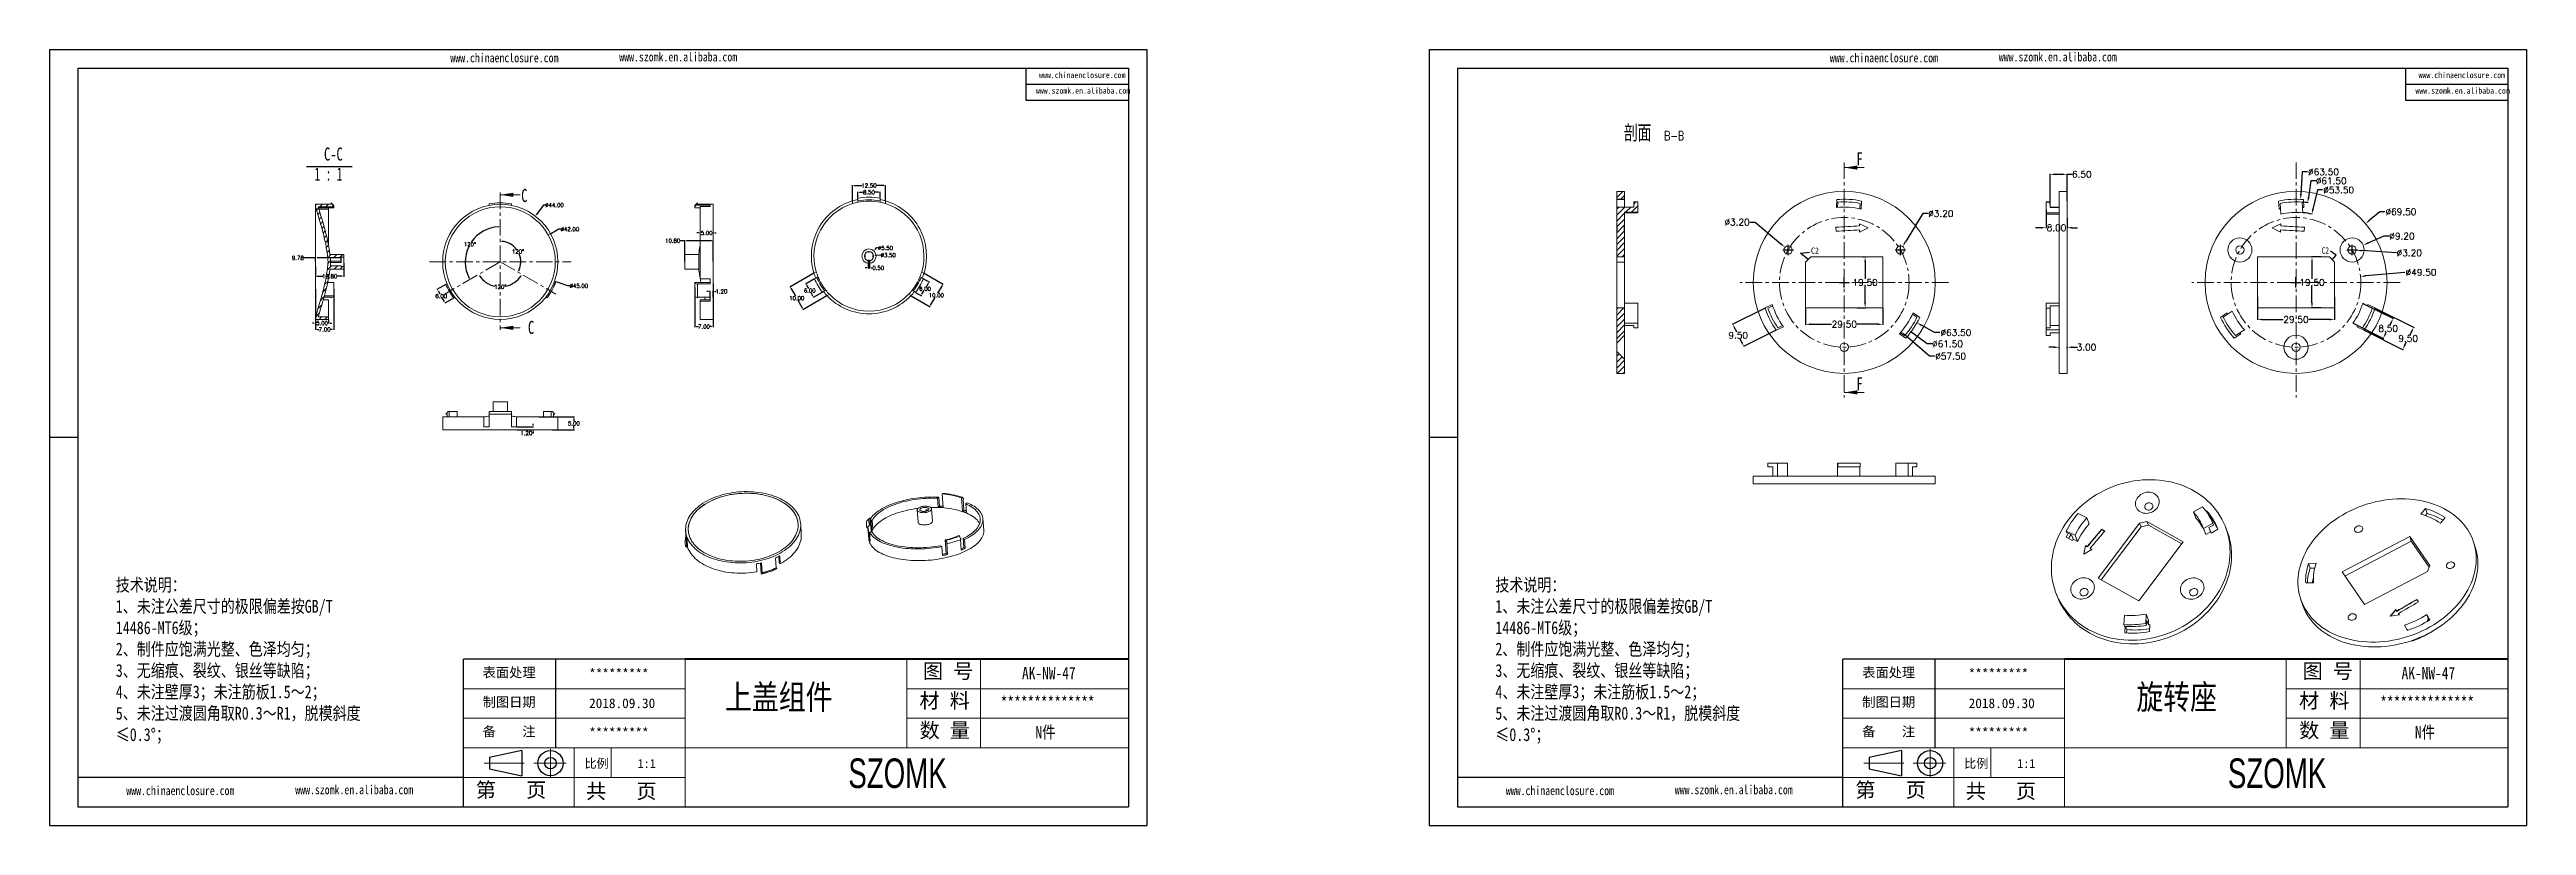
# Model space of a CAD drawing. Header units: inches. Extents: x 1184 to 3641, y 573 to 1047.
# Drawn here: x 2695 to 3641, y 573 to 869 of the extents above; entities that cross this region are included whole.
import ezdxf

# ---------------------------------------------------------------- set-up
doc = ezdxf.new("R2010")
doc.units = ezdxf.units.IN
doc.linetypes.add('CENTER', pattern=[10.16, 6.35, -1.27, 1.27, -1.27])
doc.linetypes.add('CENTER2', pattern=[28.575, 19.05, -3.175, 3.175, -3.175])
doc.layers.add('10', color=7, linetype='Continuous')
doc.layers.add('文字', color=81, linetype='Continuous')
for name, color, linetype, lineweight in [('粗实线', 7, 'Continuous', 30), ('细实线', 3, 'Continuous', 9), ('细点划线', 2, 'CENTER2', 9)]:
    doc.layers.add(name, color=color, linetype=linetype, lineweight=lineweight)
doc.styles.add('SLDTEXTSTYLE1', font='TXT', dxfattribs={"width": 0.75, "bigfont": 'bigfont'})
doc.styles.add('SLDTEXTSTYLE3', font='TXT', dxfattribs={"width": 0.75, "bigfont": 'bigfont'})
doc.styles.add('SLDTEXTSTYLE6', font='TXT', dxfattribs={"width": 0.7})
doc.styles.add('SLDTEXTSTYLE7', font='TXT', dxfattribs={"width": 0.62})
doc.styles.get("Standard").update_dxf_attribs({"font": 'txt', "bigfont": 'gbcbig.shx'})
doc.styles.add('宋体', font='', dxfattribs={"width": 0.8, "height": 3.5})
doc.styles.add('长仿宋', font='', dxfattribs={"width": 0.7, "height": 4})
doc.styles.get('宋体').set_extended_font_data('SimSun')
doc.styles.get('长仿宋').set_extended_font_data('SimSun')
doc.dimstyles.new('1', dxfattribs={"dimtxt": 0.5, "dimasz": 0.3, "dimexe": 0.18, "dimexo": 0.0625, "dimgap": 0.09, "dimtad": 0, "dimtih": 1, "dimtoh": 1, "dimzin": 0, "dimdsep": 46, "dimtxsty": 'Standard', "dimcen": 0, "dimadec": 0, "dimazin": 2, "dimtfac": 1, "dimtofl": 0, "dimtmove": 0, "dimatfit": 3, "dimfxl": 1, "dimtolj": 1, "dimtzin": 0, "dimarcsym": 0})
doc.dimstyles.new('2', dxfattribs={"dimtxt": 1.5, "dimasz": 0.6, "dimexe": 0.18, "dimexo": 0.0625, "dimgap": 0.09, "dimtad": 0, "dimtih": 1, "dimtoh": 1, "dimzin": 0, "dimdsep": 46, "dimtxsty": 'Standard', "dimcen": 0, "dimadec": 0, "dimazin": 2, "dimtfac": 1, "dimtofl": 0, "dimtmove": 0, "dimatfit": 3, "dimfxl": 1, "dimtolj": 1, "dimtzin": 0, "dimarcsym": 0})
doc.dimstyles.new('2.5', dxfattribs={"dimtxt": 2.5, "dimasz": 2, "dimexe": 0.18, "dimexo": 0.0625, "dimgap": 0.09, "dimtad": 0, "dimtih": 1, "dimtoh": 1, "dimzin": 0, "dimdsep": 46, "dimtxsty": 'Standard', "dimcen": 2, "dimadec": 0, "dimazin": 0, "dimtfac": 1, "dimtofl": 0, "dimtmove": 0, "dimatfit": 3, "dimfxl": 1, "dimtolj": 1, "dimtzin": 0, "dimarcsym": 0})

msp = doc.modelspace()

# ---------------------------------------------------------------- texts
at = {"color": 7, "linetype": 'Continuous', "char_height": 5, "attachment_point": 1, "style": 'SLDTEXTSTYLE6'}
for s, insert in [('F', (3385.09, 829.966)), ('C', (2875.185, 816.011)), ('C', (2877.757, 765.636)), ('F', (3385.09, 744.131))]:
    msp.add_mtext(s, dxfattribs=dict(at, insert=insert))
at = {"width": 2109.67495, "attachment_point": 1}
for s, insert, char_height in [('{\\fSimHei|b0|i0|c134|p49;表面处理}', (2860.446, 633.243), 3.71193), ('{\\fSimHei|b0|i0|c134|p49;表面处理}', (3387.243, 633.243), 3.71193), ('{\\fSimHei|b0|i0|c134|p49;*********}', (2901.102, 632.766), 3.71193), ('{\\fSimHei|b0|i0|c134|p49;*********}', (3427.898, 632.766), 3.71193), ('{\\fSimHei|b0|i0|c134|p49;制图日期}', (2860.446, 621.956), 3.71193), ('{\\fSimHei|b0|i0|c134|p49;2018.\\fSimHei|b0|i0|c0|p49;09\\fSimHei|b0|i0|c134|p49;.\\fSimHei|b0|i0|c0|p49;30}', (2901.102, 621.479), 3.711928), ('{\\fSimHei|b0|i0|c134|p49;制图日期}', (3387.243, 621.956), 3.71193), ('{\\fSimHei|b0|i0|c134|p49;2018.\\fSimHei|b0|i0|c0|p49;09\\fSimHei|b0|i0|c134|p49;.\\fSimHei|b0|i0|c0|p49;30}', (3427.898, 621.479), 3.711928), ('{\\fSimHei|b0|i0|c134|p49;备    注}', (2860.446, 610.669), 3.71193), ('{\\fSimHei|b0|i0|c134|p49;*********}', (2901.102, 610.192), 3.71193), ('{\\fSimHei|b0|i0|c134|p49;备    注}', (3387.243, 610.669), 3.71193), ('{\\fSimHei|b0|i0|c134|p49;*********}', (3427.898, 610.192), 3.71193)]:
    msp.add_mtext(s, dxfattribs=dict(at, insert=insert, char_height=char_height))
at = {"layer": '10', "color": 0, "insert": (3564.091, 793.769), "char_height": 2.5, "attachment_point": 2, "style": 'SLDTEXTSTYLE6'}
msp.add_mtext('C2', dxfattribs=at)
at = {"layer": '文字', "color": 0, "attachment_point": 1, "style": '宋体'}
for s, insert, char_height, width in [('www.chinaenclosure.com', (2848.1, 867.819), 3.44881, 60.59231), ('www.szomk.en.alibaba.com', (2912.608, 868.16), 3.44881, 60.59231), ('www.chinaenclosure.com', (3072.901, 860.636), 2.29921, 40.39487), ('www.chinaenclosure.com', (3374.897, 867.819), 3.44881, 60.59231), ('www.szomk.en.alibaba.com', (3439.404, 868.16), 3.44881, 60.59231), ('www.chinaenclosure.com', (3599.697, 860.636), 2.29921, 40.39487), ('www.szomk.en.alibaba.com', (3071.699, 854.681), 2.29921, 40.39487), ('www.szomk.en.alibaba.com', (3598.496, 854.681), 2.29921, 40.39487), ('{\\H1.111x;C2}', (3367.662, 793.656), 2.11632, 24.46699), ('{\\H1.111x;技术说明：\\P1、未注公差尺寸的极限偏差按GB/T 14486-MT6级；\\P2、制件应饱满光整、色泽均匀；\\P3、无缩痕、裂纹、银丝等缺陷；\\P4、未注壁厚3；未注筋板1.5～2；\\P5、未注过渡圆角取R0.3～R1，脱模斜度≤0.3%%D；}', (2720.366, 667.255), 4.40899, 99.30992), ('{\\H1.111x;技术说明：\\P1、未注公差尺寸的极限偏差按GB/T 14486-MT6级；\\P2、制件应饱满光整、色泽均匀；\\P3、无缩痕、裂纹、银丝等缺陷；\\P4、未注壁厚3；未注筋板1.5～2；\\P5、未注过渡圆角取R0.3～R1，脱模斜度≤0.3%%D；}', (3247.162, 667.255), 4.40899, 99.30992), ('上盖组件', (2953.004, 626.702), 9.4058, 120.2504), ('{\\H1.111x;AK-NW-47}', (3066.4, 633.498), 4.23263, 48.93398), ('旋转座', (3491.933, 626.702), 9.4058, 120.2504), ('{\\H1.111x;AK-NW-47}', (3593.197, 633.498), 4.23263, 48.93398), ('{\\H1.111x;**************}', (3058.258, 622.211), 4.23263, 48.93398), ('{\\H1.111x;**************}', (3585.055, 622.211), 4.23263, 48.93398), ('{\\H1.111x;N件}', (3071.52, 610.924), 4.23263, 48.93398), ('{\\H1.111x;N件}', (3598.316, 610.924), 4.23263, 48.93398), ('www.chinaenclosure.com', (2724.375, 587.995), 3.44881, 60.59231), ('www.szomk.en.alibaba.com', (2788.883, 588.337), 3.44881, 60.59231), ('www.chinaenclosure.com', (3251.172, 587.995), 3.44881, 60.59231), ('www.szomk.en.alibaba.com', (3315.679, 588.337), 3.44881, 60.59231)]:
    msp.add_mtext(s, dxfattribs=dict(at, insert=insert, char_height=char_height, width=width))
at = {"layer": '粗实线', "char_height": 11.28702, "width": 126.57275, "attachment_point": 1, "style": '长仿宋'}
for insert in [(3000.091, 598.544), (3526.887, 598.544)]:
    msp.add_mtext('{\\fSTXinwei|b0|i0|c134|p2;SZOMK}', dxfattribs=dict(at, insert=insert))
at = {"layer": '细实线', "color": 7, "attachment_point": 1}
for s, insert, char_height, width in [('{\\fSimSun|b0|i0|c134|p54;图 号}', (3028.596, 634.733), 5.64351, 28.21755), ('{\\fSimSun|b0|i0|c134|p54;图 号}', (3555.392, 634.733), 5.64351, 28.21755), ('{\\fSimSun|b0|i0|c134|p54;材 料   }', (3027.258, 623.446), 5.64351, 28.21755), ('{\\fSimSun|b0|i0|c134|p54;材 料   }', (3554.054, 623.446), 5.64351, 28.21755), ('{\\fSimSun|b0|i0|c134|p54;数 量}', (3027.285, 612.103), 5.64351, 25.49809), ('{\\fSimSun|b0|i0|c134|p54;数 量}', (3554.082, 612.103), 5.64351, 25.49809), ('{\\fSimSun|b0|i0|c134|p54;比例}', (2899.362, 598.311), 3.38611, 14.86395), ('{\\fSimSun|b0|i0|c134|p54;1:1}', (2919.643, 598.311), 3.38611, 14.86395), ('{\\fSimSun|b0|i0|c134|p54;比例}', (3426.158, 598.311), 3.38611, 14.86395), ('{\\fSimSun|b0|i0|c134|p54;1:1}', (3446.44, 598.311), 3.38611, 14.86395), ('{\\fSimSun|b0|i0|c134|p54;第   页}', (2857.834, 589.358), 5.64351, 42.32632), ('{\\fSimSun|b0|i0|c134|p54; 共   页}', (2896.102, 588.879), 5.64351, 42.32632), ('{\\fSimSun|b0|i0|c134|p54;第   页}', (3384.63, 589.358), 5.64351, 42.32632), ('{\\fSimSun|b0|i0|c134|p54; 共   页}', (3422.898, 588.879), 5.64351, 42.32632)]:
    msp.add_mtext(s, dxfattribs=dict(at, insert=insert, char_height=char_height, width=width))

# ---------------------------------------------------------------- blocks, each defined once
blk = doc.blocks.new('SW_NOTE_1')
at = {"layer": '10', "color": 0}
blk.add_line((-4.36, -0.82), (13.09, -0.82), dxfattribs=at)
at = {"layer": '10', "color": 0, "char_height": 5, "attachment_point": 2}
for s, insert, style in [('C-C', (5.94, 6.45), 'SLDTEXTSTYLE6'), ('1 : 1', (4.07, -1.19), 'SLDTEXTSTYLE7')]:
    blk.add_mtext(s, dxfattribs=dict(at, insert=insert, style=style))
blk = doc.blocks.new('*D204')
at = {"color": 0, "lineweight": -2, "transparency": 16777216}
for p, q in [((2883.69, 809.85), (2880.88, 806.17)), ((2884.29, 809.85), (2883.69, 809.85))]:
    blk.add_line(p, q, dxfattribs=at)
at = {"color": 0, "transparency": 16777216}
blk.add_solid([(2880.8, 806.23), (2880.96, 806.11), (2880.52, 805.69)], dxfattribs=at)
at = {"layer": 'Defpoints', "color": 0, "transparency": 16777216}
for p in [(2880.52, 805.69), (2853.86, 770.68)]:
    blk.add_point(p, dxfattribs=at)
at = {"color": 0, "transparency": 16777216, "insert": (2887.88, 809.85), "char_height": 1.5, "attachment_point": 5}
blk.add_mtext('\\A1;∅44.00', dxfattribs=at)
blk = doc.blocks.new('*D205')
at = {"color": 0, "lineweight": -2, "transparency": 16777216}
for p, q in [((2889.59, 800.63), (2886.07, 798.67)), ((2890.19, 800.63), (2889.59, 800.63))]:
    blk.add_line(p, q, dxfattribs=at)
at = {"color": 0, "transparency": 16777216}
blk.add_solid([(2886.02, 798.76), (2886.12, 798.59), (2885.55, 798.38)], dxfattribs=at)
at = {"layer": 'Defpoints', "color": 0, "transparency": 16777216}
for p in [(2885.55, 798.38), (2848.83, 777.99)]:
    blk.add_point(p, dxfattribs=at)
at = {"color": 0, "transparency": 16777216, "insert": (2893.78, 800.63), "char_height": 1.5, "attachment_point": 5}
blk.add_mtext('\\A1;∅42.00', dxfattribs=at)
blk = doc.blocks.new('*D206')
at = {"color": 0, "lineweight": -2, "transparency": 16777216}
for p, q in [((2893, 778.99), (2888.95, 780.43)), ((2893.6, 778.99), (2893, 778.99))]:
    blk.add_line(p, q, dxfattribs=at)
blk.add_arc((2867.19, 788.19), 22.5, 337.65083, 340.84652, dxfattribs=at)
at = {"color": 0, "transparency": 16777216}
blk.add_solid([(2888.98, 780.53), (2888.92, 780.34), (2888.38, 780.63)], dxfattribs=at)
at = {"layer": 'Defpoints', "color": 0, "transparency": 16777216}
for p in [(2845.99, 795.74), (2888.38, 780.63)]:
    blk.add_point(p, dxfattribs=at)
at = {"color": 0, "transparency": 16777216, "insert": (2897.19, 778.99), "char_height": 1.5, "attachment_point": 5}
blk.add_mtext('\\A1;∅45.00', dxfattribs=at)
blk = doc.blocks.new('*D207')
at = {"color": 0, "lineweight": -2, "transparency": 16777216}
for p, q in [((2846.35, 779.54), (2842.97, 777.58)), ((2843.43, 777.15), (2844.14, 775.91)), ((2845.84, 773), (2845.12, 774.23)), ((2849.36, 774.35), (2845.98, 772.39))]:
    blk.add_line(p, q, dxfattribs=at)
at = {"color": 0, "transparency": 16777216}
for points in [[(2843.51, 777.2), (2843.34, 777.1), (2843.13, 777.67)], [(2845.93, 773.05), (2845.75, 772.95), (2846.14, 772.48)]]:
    blk.add_solid(points, dxfattribs=at)
at = {"layer": 'Defpoints', "color": 0, "transparency": 16777216}
for p in [(2843.13, 777.67), (2846.4, 779.57), (2849.42, 774.39)]:
    blk.add_point(p, dxfattribs=at)
at = {"color": 0, "transparency": 16777216, "insert": (2844.63, 775.07), "char_height": 1.5, "attachment_point": 5}
blk.add_mtext('\\A1;6.00', dxfattribs=at)
blk = doc.blocks.new('*D208')
at = {"color": 0, "lineweight": -2, "transparency": 16777216}
for start, end in [(37.31339, 85.60089), (334.22852, 23.03207)]:
    blk.add_arc((2867.19, 788.19), 7.82, start, end, dxfattribs=at)
at = {"color": 0, "transparency": 16777216}
for points in [[(2867.79, 795.88), (2867.79, 796.08), (2867.19, 796)], [(2874.32, 784.74), (2874.14, 784.83), (2873.95, 784.26)]]:
    blk.add_solid(points, dxfattribs=at)
at = {"layer": 'Defpoints', "color": 0, "transparency": 16777216}
for p in [(2867.19, 814.69), (2867.19, 788.19), (2874.89, 789.53), (2888.37, 775.87), (2867.19, 762.19)]:
    blk.add_point(p, dxfattribs=at)
at = {"color": 0, "transparency": 16777216, "insert": (2873.96, 792.08), "char_height": 1.5, "attachment_point": 5}
blk.add_mtext('\\A1;120°', dxfattribs=at)
blk = doc.blocks.new('*D209')
at = {"color": 0, "lineweight": -2, "transparency": 16777216}
for start, end in [(213.76, 256.63025), (283.36975, 326.24)]:
    blk.add_arc((2867.19, 788.19), 9.58, start, end, dxfattribs=at)
at = {"color": 0, "transparency": 16777216}
for points in [[(2859.14, 782.81), (2859.31, 782.92), (2858.91, 783.37)], [(2875.07, 782.92), (2875.24, 782.81), (2875.47, 783.37)]]:
    blk.add_solid(points, dxfattribs=at)
at = {"layer": 'Defpoints', "color": 0, "transparency": 16777216}
for p in [(2867.19, 788.19), (2867.19, 788.19), (2846.01, 775.87), (2863.92, 779.18), (2888.37, 775.87)]:
    blk.add_point(p, dxfattribs=at)
at = {"color": 0, "transparency": 16777216, "insert": (2867.19, 778.61), "char_height": 1.5, "attachment_point": 5}
blk.add_mtext('\\A1;120°', dxfattribs=at)
blk = doc.blocks.new('*D210')
at = {"color": 0, "lineweight": -2, "transparency": 16777216}
for start, end in [(92.56937, 145.84133), (154.15527, 207.60121)]:
    blk.add_arc((2867.19, 788.19), 13.38, start, end, dxfattribs=at)
at = {"color": 0, "transparency": 16777216}
for points in [[(2866.59, 801.65), (2866.59, 801.45), (2867.19, 801.57)], [(2855.42, 782.04), (2855.24, 781.94), (2855.62, 781.46)]]:
    blk.add_solid(points, dxfattribs=at)
at = {"layer": 'Defpoints', "color": 0, "transparency": 16777216}
for p in [(2867.19, 814.69), (2858.58, 798.43), (2867.19, 788.19), (2846.01, 775.87), (2867.19, 762.19)]:
    blk.add_point(p, dxfattribs=at)
at = {"color": 0, "transparency": 16777216, "insert": (2855.59, 794.86), "char_height": 1.5, "attachment_point": 5}
blk.add_mtext('\\A1;120°', dxfattribs=at)
blk = doc.blocks.new('*D211')
at = {"color": 0, "lineweight": -2, "transparency": 16777216}
for p, q in [((2942.88, 799.2), (2942.28, 799.2)), ((2943.48, 799.14), (2943.48, 799.38)), ((2948.48, 799.14), (2948.48, 799.38)), ((2949.08, 799.2), (2949.68, 799.2))]:
    blk.add_line(p, q, dxfattribs=at)
at = {"color": 0, "transparency": 16777216}
for points in [[(2942.88, 799.3), (2942.88, 799.1), (2943.48, 799.2)], [(2949.08, 799.3), (2949.08, 799.1), (2948.48, 799.2)]]:
    blk.add_solid(points, dxfattribs=at)
at = {"layer": 'Defpoints', "color": 0, "transparency": 16777216}
for p in [(2943.48, 799.08), (2948.48, 799.2), (2948.48, 799.08)]:
    blk.add_point(p, dxfattribs=at)
at = {"color": 0, "transparency": 16777216, "insert": (2945.98, 799.2), "char_height": 1.5, "attachment_point": 5}
blk.add_mtext('\\A1;5.00', dxfattribs=at)
blk = doc.blocks.new('*D212')
at = {"color": 0, "lineweight": -2, "transparency": 16777216}
for p, q in [((2937.68, 796.24), (2935.62, 796.24)), ((2937.68, 788.25), (2937.68, 796.42)), ((2947.88, 796.24), (2938.28, 796.24)), ((2948.48, 788.25), (2948.48, 796.42))]:
    blk.add_line(p, q, dxfattribs=at)
at = {"color": 0, "transparency": 16777216}
for points in [[(2938.28, 796.34), (2938.28, 796.14), (2937.68, 796.24)], [(2947.88, 796.34), (2947.88, 796.14), (2948.48, 796.24)]]:
    blk.add_solid(points, dxfattribs=at)
at = {"layer": 'Defpoints', "color": 0, "transparency": 16777216}
for p in [(2948.48, 796.24), (2937.68, 788.19), (2948.48, 788.19)]:
    blk.add_point(p, dxfattribs=at)
at = {"color": 0, "transparency": 16777216, "insert": (2933.03, 796.24), "char_height": 1.5, "attachment_point": 5}
blk.add_mtext('\\A1;10.80', dxfattribs=at)
blk = doc.blocks.new('*D213')
at = {"color": 0, "lineweight": -2, "transparency": 16777216}
for p, q in [((2946.68, 776.88), (2946.08, 776.88)), ((2947.28, 774.23), (2947.28, 777.06)), ((2948.48, 774.71), (2948.48, 777.06)), ((2949.08, 776.88), (2949.68, 776.88))]:
    blk.add_line(p, q, dxfattribs=at)
at = {"color": 0, "transparency": 16777216}
for points in [[(2946.68, 776.98), (2946.68, 776.78), (2947.28, 776.88)], [(2949.08, 776.98), (2949.08, 776.78), (2948.48, 776.88)]]:
    blk.add_solid(points, dxfattribs=at)
at = {"layer": 'Defpoints', "color": 0, "transparency": 16777216}
for p in [(2948.48, 776.88), (2947.28, 774.17), (2948.48, 774.65)]:
    blk.add_point(p, dxfattribs=at)
at = {"color": 0, "transparency": 16777216, "insert": (2951.64, 776.88), "char_height": 1.5, "attachment_point": 5}
blk.add_mtext('\\A1;1.20', dxfattribs=at)
blk = doc.blocks.new('*D214')
at = {"color": 0, "lineweight": -2, "transparency": 16777216}
for p, q in [((2941.48, 778.32), (2941.48, 763.26)), ((2948.48, 779.95), (2948.48, 763.26)), ((2942.08, 763.44), (2942.89, 763.44)), ((2947.88, 763.44), (2947.07, 763.44))]:
    blk.add_line(p, q, dxfattribs=at)
at = {"color": 0, "transparency": 16777216}
for points in [[(2942.08, 763.54), (2942.08, 763.34), (2941.48, 763.44)], [(2947.88, 763.54), (2947.88, 763.34), (2948.48, 763.44)]]:
    blk.add_solid(points, dxfattribs=at)
at = {"layer": 'Defpoints', "color": 0, "transparency": 16777216}
for p in [(2941.48, 778.39), (2948.48, 780.01), (2948.48, 763.44)]:
    blk.add_point(p, dxfattribs=at)
at = {"color": 0, "transparency": 16777216, "insert": (2944.98, 763.44), "char_height": 1.5, "attachment_point": 5}
blk.add_mtext('\\A1;7.00', dxfattribs=at)
blk = doc.blocks.new('*D215')
at = {"color": 0, "lineweight": -2, "transparency": 16777216}
for p, q in [((3010.69, 793.46), (3010.18, 792.87)), ((3011.29, 793.46), (3010.69, 793.46))]:
    blk.add_line(p, q, dxfattribs=at)
at = {"color": 0, "transparency": 16777216}
blk.add_solid([(3010.1, 792.94), (3010.25, 792.81), (3009.78, 792.42)], dxfattribs=at)
at = {"layer": 'Defpoints', "color": 0, "transparency": 16777216}
for p in [(3006.17, 788.28), (3009.78, 792.42)]:
    blk.add_point(p, dxfattribs=at)
at = {"color": 0, "transparency": 16777216, "insert": (3014.26, 793.46), "char_height": 1.5, "attachment_point": 5}
blk.add_mtext('\\A1;∅5.50', dxfattribs=at)
blk = doc.blocks.new('*D216')
at = {"color": 0, "lineweight": -2, "transparency": 16777216}
blk.add_line((3012.36, 790.73), (3010.32, 790.55), dxfattribs=at)
at = {"color": 0, "transparency": 16777216}
blk.add_solid([(3010.31, 790.65), (3010.32, 790.45), (3009.72, 790.5)], dxfattribs=at)
at = {"layer": 'Defpoints', "color": 0, "transparency": 16777216}
for p in [(3006.23, 790.2), (3009.72, 790.5)]:
    blk.add_point(p, dxfattribs=at)
at = {"color": 0, "transparency": 16777216, "insert": (3015.33, 790.73), "char_height": 1.5, "attachment_point": 5}
blk.add_mtext('\\A1;∅3.50', dxfattribs=at)
blk = doc.blocks.new('*D217')
at = {"color": 0, "lineweight": -2, "transparency": 16777216}
for p, q in [((3007.12, 785.86), (3006.52, 785.86)), ((3007.72, 788.67), (3007.72, 785.68)), ((3008.22, 788.79), (3008.22, 785.68)), ((3008.82, 785.86), (3009.42, 785.86))]:
    blk.add_line(p, q, dxfattribs=at)
at = {"color": 0, "transparency": 16777216}
for points in [[(3007.12, 785.96), (3007.12, 785.76), (3007.72, 785.86)], [(3008.82, 785.96), (3008.82, 785.76), (3008.22, 785.86)]]:
    blk.add_solid(points, dxfattribs=at)
at = {"layer": 'Defpoints', "color": 0, "transparency": 16777216}
for p in [(3007.72, 788.73), (3008.22, 788.85), (3008.22, 785.86)]:
    blk.add_point(p, dxfattribs=at)
at = {"color": 0, "transparency": 16777216, "insert": (3011.51, 785.86), "char_height": 1.5, "attachment_point": 5}
blk.add_mtext('\\A1;0.50', dxfattribs=at)
blk = doc.blocks.new('*D218')
at = {"color": 0, "lineweight": -2, "transparency": 16777216}
for p, q in [((2796.65, 789.68), (2792.21, 789.68)), ((2796.65, 788.25), (2796.65, 789.86)), ((2805.83, 789.68), (2797.25, 789.68)), ((2806.43, 788), (2806.43, 789.86))]:
    blk.add_line(p, q, dxfattribs=at)
at = {"color": 0, "transparency": 16777216}
for points in [[(2797.25, 789.78), (2797.25, 789.58), (2796.65, 789.68)], [(2805.83, 789.78), (2805.83, 789.58), (2806.43, 789.68)]]:
    blk.add_solid(points, dxfattribs=at)
at = {"layer": 'Defpoints', "color": 0, "transparency": 16777216}
for p in [(2796.65, 789.68), (2796.65, 788.19), (2806.43, 787.94)]:
    blk.add_point(p, dxfattribs=at)
at = {"color": 0, "transparency": 16777216, "insert": (2789.87, 789.68), "char_height": 1.5, "attachment_point": 5}
blk.add_mtext('\\A1;9.78', dxfattribs=at)
blk = doc.blocks.new('*D219')
at = {"color": 0, "lineweight": -2, "transparency": 16777216}
for p, q in [((2796.63, 786.35), (2796.63, 782.48)), ((2807.43, 787.65), (2807.43, 782.48)), ((2797.23, 782.66), (2799.44, 782.66)), ((2806.83, 782.66), (2804.62, 782.66))]:
    blk.add_line(p, q, dxfattribs=at)
at = {"color": 0, "transparency": 16777216}
for points in [[(2797.23, 782.76), (2797.23, 782.56), (2796.63, 782.66)], [(2806.83, 782.76), (2806.83, 782.56), (2807.43, 782.66)]]:
    blk.add_solid(points, dxfattribs=at)
at = {"layer": 'Defpoints', "color": 0, "transparency": 16777216}
for p in [(2796.63, 786.42), (2807.43, 787.71), (2807.43, 782.66)]:
    blk.add_point(p, dxfattribs=at)
at = {"color": 0, "transparency": 16777216, "insert": (2802.03, 782.66), "char_height": 1.5, "attachment_point": 5}
blk.add_mtext('\\A1;10.80', dxfattribs=at)
blk = doc.blocks.new('*D220')
at = {"color": 0, "lineweight": -2, "transparency": 16777216}
for p, q in [((2796.63, 777.68), (2796.63, 762.18)), ((2803.63, 777.68), (2803.63, 762.18)), ((2797.23, 762.36), (2798.04, 762.36)), ((2803.03, 762.36), (2802.22, 762.36))]:
    blk.add_line(p, q, dxfattribs=at)
at = {"color": 0, "transparency": 16777216}
for points in [[(2797.23, 762.46), (2797.23, 762.26), (2796.63, 762.36)], [(2803.03, 762.46), (2803.03, 762.26), (2803.63, 762.36)]]:
    blk.add_solid(points, dxfattribs=at)
at = {"layer": 'Defpoints', "color": 0, "transparency": 16777216}
for p in [(2796.63, 777.74), (2803.63, 777.74), (2796.63, 762.36)]:
    blk.add_point(p, dxfattribs=at)
at = {"color": 0, "transparency": 16777216, "insert": (2800.13, 762.36), "char_height": 1.5, "attachment_point": 5}
blk.add_mtext('\\A1;7.00', dxfattribs=at)
blk = doc.blocks.new('*D221')
at = {"color": 0, "lineweight": -2, "transparency": 16777216}
for p, q in [((2796.63, 769.86), (2796.63, 764.61)), ((2801.63, 766.12), (2801.63, 764.61)), ((2796.03, 764.79), (2795.43, 764.79)), ((2802.23, 764.79), (2802.83, 764.79))]:
    blk.add_line(p, q, dxfattribs=at)
at = {"color": 0, "transparency": 16777216}
for points in [[(2796.03, 764.89), (2796.03, 764.69), (2796.63, 764.79)], [(2802.23, 764.89), (2802.23, 764.69), (2801.63, 764.79)]]:
    blk.add_solid(points, dxfattribs=at)
at = {"layer": 'Defpoints', "color": 0, "transparency": 16777216}
for p in [(2796.63, 769.93), (2801.63, 766.19), (2796.63, 764.79)]:
    blk.add_point(p, dxfattribs=at)
at = {"color": 0, "transparency": 16777216, "insert": (2799.13, 764.79), "char_height": 1.5, "attachment_point": 5}
blk.add_mtext('\\A1;5.00', dxfattribs=at)
blk = doc.blocks.new('*D222')
at = {"color": 0, "lineweight": -2, "transparency": 16777216}
for p, q in [((3001.72, 811.5), (3001.72, 817.5)), ((3002.32, 817.32), (3005.26, 817.32)), ((3013.62, 817.32), (3010.69, 817.32)), ((3014.22, 811.5), (3014.22, 817.5))]:
    blk.add_line(p, q, dxfattribs=at)
at = {"color": 0, "transparency": 16777216}
for points in [[(3002.32, 817.42), (3002.32, 817.22), (3001.72, 817.32)], [(3013.62, 817.42), (3013.62, 817.22), (3014.22, 817.32)]]:
    blk.add_solid(points, dxfattribs=at)
at = {"layer": 'Defpoints', "color": 0, "transparency": 16777216}
for p in [(3014.22, 817.32), (3001.72, 811.44), (3014.22, 811.44)]:
    blk.add_point(p, dxfattribs=at)
at = {"color": 0, "transparency": 16777216, "insert": (3007.97, 817.32), "char_height": 1.5, "attachment_point": 5}
blk.add_mtext('\\A1;12.50', dxfattribs=at)
blk = doc.blocks.new('*D223')
at = {"color": 0, "lineweight": -2, "transparency": 16777216}
for p, q in [((3003.72, 812.51), (3003.72, 814.91)), ((3004.32, 814.73), (3005.76, 814.73)), ((3011.62, 814.73), (3010.19, 814.73)), ((3012.22, 812.51), (3012.22, 814.91))]:
    blk.add_line(p, q, dxfattribs=at)
at = {"color": 0, "transparency": 16777216}
for points in [[(3004.32, 814.83), (3004.32, 814.63), (3003.72, 814.73)], [(3011.62, 814.83), (3011.62, 814.63), (3012.22, 814.73)]]:
    blk.add_solid(points, dxfattribs=at)
at = {"layer": 'Defpoints', "color": 0, "transparency": 16777216}
for p in [(3012.22, 814.73), (3003.72, 812.44), (3012.22, 812.44)]:
    blk.add_point(p, dxfattribs=at)
at = {"color": 0, "transparency": 16777216, "insert": (3007.97, 814.73), "char_height": 1.5, "attachment_point": 5}
blk.add_mtext('\\A1;8.50', dxfattribs=at)
blk = doc.blocks.new('*D224')
at = {"color": 0, "lineweight": -2, "transparency": 16777216}
for p, q in [((2873.5, 725.17), (2879.87, 725.17)), ((2873.5, 723.97), (2879.87, 723.97)), ((2879.69, 722.77), (2879.09, 722.77)), ((2879.69, 725.77), (2879.69, 726.37)), ((2879.69, 723.37), (2879.69, 722.77))]:
    blk.add_line(p, q, dxfattribs=at)
at = {"color": 0, "transparency": 16777216}
for points in [[(2879.59, 725.77), (2879.79, 725.77), (2879.69, 725.17)], [(2879.59, 723.37), (2879.79, 723.37), (2879.69, 723.97)]]:
    blk.add_solid(points, dxfattribs=at)
at = {"layer": 'Defpoints', "color": 0, "transparency": 16777216}
for p in [(2873.44, 725.17), (2873.44, 723.97), (2879.69, 723.97)]:
    blk.add_point(p, dxfattribs=at)
at = {"color": 0, "transparency": 16777216, "insert": (2877.13, 722.77), "char_height": 1.5, "attachment_point": 5}
blk.add_mtext('\\A1;1.20', dxfattribs=at)
blk = doc.blocks.new('*D225')
at = {"color": 0, "lineweight": -2, "transparency": 16777216}
for p, q in [((2882.08, 728.97), (2895.47, 728.97)), ((2895.29, 728.37), (2895.29, 727.31)), ((2887.05, 723.97), (2895.47, 723.97)), ((2895.29, 724.57), (2895.29, 725.63))]:
    blk.add_line(p, q, dxfattribs=at)
at = {"color": 0, "transparency": 16777216}
for points in [[(2895.19, 728.37), (2895.39, 728.37), (2895.29, 728.97)], [(2895.19, 724.57), (2895.39, 724.57), (2895.29, 723.97)]]:
    blk.add_solid(points, dxfattribs=at)
at = {"layer": 'Defpoints', "color": 0, "transparency": 16777216}
for p in [(2882.02, 728.97), (2895.29, 728.97), (2886.98, 723.97)]:
    blk.add_point(p, dxfattribs=at)
at = {"color": 0, "transparency": 16777216, "insert": (2895.29, 726.47), "char_height": 1.5, "attachment_point": 5}
blk.add_mtext('\\A1;5.00', dxfattribs=at)
blk = doc.blocks.new('*D226')
at = {"color": 0, "lineweight": -2, "transparency": 16777216}
for p, q in [((2987.13, 781.7), (2983.69, 779.7)), ((2984.14, 779.27), (2984.86, 778.04)), ((2986.56, 775.12), (2985.84, 776.36)), ((2990.15, 776.52), (2986.7, 774.51))]:
    blk.add_line(p, q, dxfattribs=at)
at = {"color": 0, "transparency": 16777216}
for points in [[(2984.23, 779.32), (2984.06, 779.22), (2983.84, 779.79)], [(2986.64, 775.17), (2986.47, 775.07), (2986.86, 774.6)]]:
    blk.add_solid(points, dxfattribs=at)
at = {"layer": 'Defpoints', "color": 0, "transparency": 16777216}
for p in [(2983.84, 779.79), (2987.19, 781.74), (2990.2, 776.55)]:
    blk.add_point(p, dxfattribs=at)
at = {"color": 0, "transparency": 16777216, "insert": (2985.35, 777.2), "char_height": 1.5, "attachment_point": 5}
blk.add_mtext('\\A1;6.00', dxfattribs=at)
blk = doc.blocks.new('*D227')
at = {"color": 0, "lineweight": -2, "transparency": 16777216}
for p, q in [((2986.89, 783.87), (2977.72, 778.54)), ((2978.18, 778.12), (2979.9, 775.15)), ((2982.6, 770.51), (2980.88, 773.47)), ((2991.91, 775.23), (2982.75, 769.9))]:
    blk.add_line(p, q, dxfattribs=at)
at = {"color": 0, "transparency": 16777216}
for points in [[(2978.26, 778.17), (2978.09, 778.07), (2977.88, 778.64)], [(2982.69, 770.56), (2982.51, 770.46), (2982.9, 769.99)]]:
    blk.add_solid(points, dxfattribs=at)
at = {"layer": 'Defpoints', "color": 0, "transparency": 16777216}
for p in [(2986.94, 783.9), (2982.9, 769.99), (2991.97, 775.26)]:
    blk.add_point(p, dxfattribs=at)
at = {"color": 0, "transparency": 16777216, "insert": (2980.39, 774.31), "char_height": 1.5, "attachment_point": 5}
blk.add_mtext('\\A1;10.00', dxfattribs=at)
blk = doc.blocks.new('*D228')
at = {"color": 0, "lineweight": -2, "transparency": 16777216}
for p, q in [((3025.8, 776.52), (3028.06, 775.2)), ((3028.21, 775.81), (3028.93, 777.04)), ((3028.81, 781.7), (3031.08, 780.39)), ((3030.62, 779.96), (3029.9, 778.72))]:
    blk.add_line(p, q, dxfattribs=at)
at = {"color": 0, "transparency": 16777216}
for points in [[(3028.12, 775.86), (3028.29, 775.76), (3027.91, 775.29)], [(3030.53, 780.01), (3030.71, 779.91), (3030.92, 780.48)]]:
    blk.add_solid(points, dxfattribs=at)
at = {"layer": 'Defpoints', "color": 0, "transparency": 16777216}
for p in [(3025.74, 776.55), (3028.76, 781.74), (3030.92, 780.48)]:
    blk.add_point(p, dxfattribs=at)
at = {"color": 0, "transparency": 16777216, "insert": (3029.41, 777.88), "char_height": 1.5, "attachment_point": 5}
blk.add_mtext('\\A1;6.00', dxfattribs=at)
blk = doc.blocks.new('*D229')
at = {"color": 0, "lineweight": -2, "transparency": 16777216}
for p, q in [((3029.06, 783.87), (3036.36, 779.63)), ((3035.91, 779.2), (3034.18, 776.24)), ((3024.04, 775.23), (3031.34, 770.98)), ((3031.48, 771.59), (3033.21, 774.56))]:
    blk.add_line(p, q, dxfattribs=at)
at = {"color": 0, "transparency": 16777216}
for points in [[(3035.82, 779.25), (3035.99, 779.15), (3036.21, 779.72)], [(3031.4, 771.64), (3031.57, 771.54), (3031.18, 771.07)]]:
    blk.add_solid(points, dxfattribs=at)
at = {"layer": 'Defpoints', "color": 0, "transparency": 16777216}
for p in [(3029.01, 783.9), (3036.21, 779.72), (3023.98, 775.26)]:
    blk.add_point(p, dxfattribs=at)
at = {"color": 0, "transparency": 16777216, "insert": (3033.69, 775.4), "char_height": 1.5, "attachment_point": 5}
blk.add_mtext('\\A1;10.00', dxfattribs=at)
blk = doc.blocks.new('SW_NOTE_3')
at = {"color": 0, "linetype": 'Continuous', "lineweight": 0, "attachment_point": 2}
for s, insert, char_height, style in [('剖面', (8.33, 8.19), 6.35, 'SLDTEXTSTYLE1'), ('B-B', (22.23, 5.8), 3.5, 'SLDTEXTSTYLE3')]:
    blk.add_mtext(s, dxfattribs=dict(at, insert=insert, char_height=char_height, style=style))
blk = doc.blocks.new('*D36')
at = {"color": 0, "lineweight": -2, "transparency": 16777216}
for p, q in [((3584.84, 807.31), (3580.97, 804.04)), ((3586.84, 807.31), (3584.84, 807.31)), ((3550.89, 780.33), (3554.89, 780.33)), ((3552.89, 778.33), (3552.89, 782.33))]:
    blk.add_line(p, q, dxfattribs=at)
at = {"color": 0, "transparency": 16777216}
blk.add_solid([(3580.76, 804.29), (3581.19, 803.78), (3579.44, 802.75)], dxfattribs=at)
at = {"layer": 'Defpoints', "color": 0, "transparency": 16777216}
for p in [(3579.44, 802.75), (3526.34, 757.91)]:
    blk.add_point(p, dxfattribs=at)
at = {"color": 0, "transparency": 16777216, "insert": (3592.98, 807.31), "char_height": 2.5, "attachment_point": 5}
blk.add_mtext('\\A1;∅69.50', dxfattribs=at)
blk = doc.blocks.new('*D37')
at = {"color": 0, "lineweight": -2, "transparency": 16777216}
for p, q in [((3555.24, 822.5), (3554.77, 814.03)), ((3557.24, 822.5), (3555.24, 822.5)), ((3550.89, 780.33), (3554.89, 780.33)), ((3552.89, 778.33), (3552.89, 782.33))]:
    blk.add_line(p, q, dxfattribs=at)
at = {"color": 0, "transparency": 16777216}
blk.add_solid([(3554.43, 814.05), (3555.1, 814.01), (3554.65, 812.03)], dxfattribs=at)
at = {"layer": 'Defpoints', "color": 0, "transparency": 16777216}
for p in [(3554.65, 812.03), (3551.13, 748.63)]:
    blk.add_point(p, dxfattribs=at)
at = {"color": 0, "transparency": 16777216, "insert": (3563.37, 822.5), "char_height": 2.5, "attachment_point": 5}
blk.add_mtext('\\A1;∅63.50', dxfattribs=at)
blk = doc.blocks.new('*D38')
at = {"color": 0, "lineweight": -2, "transparency": 16777216}
for p, q in [((3558.6, 819.08), (3557.67, 812.73)), ((3560.6, 819.08), (3558.6, 819.08)), ((3550.89, 780.33), (3554.89, 780.33)), ((3552.89, 778.33), (3552.89, 782.33))]:
    blk.add_line(p, q, dxfattribs=at)
blk.add_arc((3552.89, 780.33), 30.75, 81.2836, 85.40456, dxfattribs=at)
at = {"color": 0, "transparency": 16777216}
blk.add_solid([(3557.34, 812.78), (3558, 812.68), (3557.37, 810.75)], dxfattribs=at)
at = {"layer": 'Defpoints', "color": 0, "transparency": 16777216}
for p in [(3557.37, 810.75), (3548.41, 749.91)]:
    blk.add_point(p, dxfattribs=at)
at = {"color": 0, "transparency": 16777216, "insert": (3566.32, 819.08), "char_height": 2.5, "attachment_point": 5}
blk.add_mtext('\\A1;∅61.50', dxfattribs=at)
blk = doc.blocks.new('*D39')
at = {"color": 0, "lineweight": -2, "transparency": 16777216}
for p, q in [((3561.06, 815.61), (3559.38, 808.34)), ((3563.06, 815.61), (3561.06, 815.61)), ((3550.89, 780.33), (3554.89, 780.33)), ((3552.89, 778.33), (3552.89, 782.33))]:
    blk.add_line(p, q, dxfattribs=at)
blk.add_arc((3552.89, 780.33), 26.75, 76.5798, 84.1897, dxfattribs=at)
at = {"color": 0, "transparency": 16777216}
blk.add_solid([(3559.05, 808.41), (3559.7, 808.26), (3558.93, 806.39)], dxfattribs=at)
at = {"layer": 'Defpoints', "color": 0, "transparency": 16777216}
for p in [(3558.93, 806.39), (3546.86, 754.27)]:
    blk.add_point(p, dxfattribs=at)
at = {"color": 0, "transparency": 16777216, "insert": (3569.19, 815.61), "char_height": 2.5, "attachment_point": 5}
blk.add_mtext('\\A1;∅53.50', dxfattribs=at)
blk = doc.blocks.new('*D40')
at = {"color": 0, "lineweight": -2, "transparency": 16777216}
for p, q in [((3574.33, 790.7), (3574.33, 794.7)), ((3586.45, 797.99), (3580.38, 795.34)), ((3588.45, 797.99), (3586.45, 797.99)), ((3572.33, 792.7), (3576.33, 792.7))]:
    blk.add_line(p, q, dxfattribs=at)
at = {"color": 0, "transparency": 16777216}
blk.add_solid([(3580.24, 795.65), (3580.51, 795.04), (3578.54, 794.54)], dxfattribs=at)
at = {"layer": 'Defpoints', "color": 0, "transparency": 16777216}
for p in [(3578.54, 794.54), (3570.11, 790.87)]:
    blk.add_point(p, dxfattribs=at)
at = {"color": 0, "transparency": 16777216, "insert": (3593.33, 797.99), "char_height": 2.5, "attachment_point": 5}
blk.add_mtext('\\A1;∅9.20', dxfattribs=at)
blk = doc.blocks.new('*D41')
at = {"color": 0, "lineweight": -2, "transparency": 16777216}
for p, q in [((3574.33, 790.7), (3574.33, 794.7)), ((3572.33, 792.7), (3576.33, 792.7)), ((3591.24, 791.57), (3577.92, 792.46))]:
    blk.add_line(p, q, dxfattribs=at)
at = {"color": 0, "transparency": 16777216}
blk.add_solid([(3577.94, 792.8), (3577.9, 792.13), (3575.92, 792.6)], dxfattribs=at)
at = {"layer": 'Defpoints', "color": 0, "transparency": 16777216}
for p in [(3572.73, 792.81), (3575.92, 792.6)]:
    blk.add_point(p, dxfattribs=at)
at = {"color": 0, "transparency": 16777216, "insert": (3596.13, 791.57), "char_height": 2.5, "attachment_point": 5}
blk.add_mtext('\\A1;∅3.20', dxfattribs=at)
blk = doc.blocks.new('*D42')
at = {"color": 0, "lineweight": -2, "transparency": 16777216}
for p, q in [((3578.47, 772.31), (3590.15, 766.48)), ((3574.68, 764.7), (3586.35, 758.87)), ((3587.08, 760.74), (3587.42, 761.41)), ((3589.09, 764.77), (3588.76, 764.09))]:
    blk.add_line(p, q, dxfattribs=at)
at = {"color": 0, "transparency": 16777216}
for points in [[(3588.8, 764.92), (3589.39, 764.62), (3589.99, 766.56)], [(3586.79, 760.89), (3587.38, 760.59), (3586.19, 758.95)]]:
    blk.add_solid(points, dxfattribs=at)
at = {"layer": 'Defpoints', "color": 0, "transparency": 16777216}
for p in [(3578.42, 772.33), (3574.62, 764.73), (3586.19, 758.95)]:
    blk.add_point(p, dxfattribs=at)
at = {"color": 0, "transparency": 16777216, "insert": (3588.09, 762.75), "char_height": 2.5, "attachment_point": 5}
blk.add_mtext('\\A1;8.50', dxfattribs=at)
blk = doc.blocks.new('*D43')
at = {"color": 0, "lineweight": -2, "transparency": 16777216}
for p, q in [((3583.16, 770.53), (3598.01, 763.11)), ((3578.91, 762.03), (3593.77, 754.61)), ((3594.5, 756.48), (3595.06, 757.6)), ((3596.96, 761.4), (3596.4, 760.28))]:
    blk.add_line(p, q, dxfattribs=at)
at = {"color": 0, "transparency": 16777216}
for points in [[(3596.66, 761.55), (3597.25, 761.25), (3597.85, 763.19)], [(3594.2, 756.63), (3594.8, 756.33), (3593.6, 754.69)]]:
    blk.add_solid(points, dxfattribs=at)
at = {"layer": 'Defpoints', "color": 0, "transparency": 16777216}
for p in [(3583.1, 770.55), (3578.86, 762.06), (3597.85, 763.19)]:
    blk.add_point(p, dxfattribs=at)
at = {"color": 0, "transparency": 16777216, "insert": (3595.73, 758.94), "char_height": 2.5, "attachment_point": 5}
blk.add_mtext('\\A1;9.50', dxfattribs=at)
blk = doc.blocks.new('*D44')
at = {"color": 0, "lineweight": -2, "transparency": 16777216}
for p, q in [((3550.89, 780.33), (3554.89, 780.33)), ((3552.89, 778.33), (3552.89, 782.33)), ((3594.51, 784.16), (3579.53, 782.78))]:
    blk.add_line(p, q, dxfattribs=at)
at = {"color": 0, "transparency": 16777216}
blk.add_solid([(3579.5, 783.12), (3579.56, 782.45), (3577.54, 782.6)], dxfattribs=at)
at = {"layer": 'Defpoints', "color": 0, "transparency": 16777216}
for p in [(3528.25, 778.06), (3577.54, 782.6)]:
    blk.add_point(p, dxfattribs=at)
at = {"color": 0, "transparency": 16777216, "insert": (3600.64, 784.16), "char_height": 2.5, "attachment_point": 5}
blk.add_mtext('\\A1;∅49.50', dxfattribs=at)
blk = doc.blocks.new('*D45')
at = {"color": 0, "lineweight": -2, "transparency": 16777216}
for p, q in [((3538.14, 774.76), (3538.14, 765.98)), ((3540.14, 766.16), (3548.01, 766.16)), ((3565.64, 766.16), (3557.77, 766.16)), ((3567.64, 774.76), (3567.64, 765.98))]:
    blk.add_line(p, q, dxfattribs=at)
at = {"color": 0, "transparency": 16777216}
for points in [[(3540.14, 766.49), (3540.14, 765.82), (3538.14, 766.16)], [(3565.64, 766.49), (3565.64, 765.82), (3567.64, 766.16)]]:
    blk.add_solid(points, dxfattribs=at)
at = {"layer": 'Defpoints', "color": 0, "transparency": 16777216}
for p in [(3538.14, 774.82), (3567.64, 774.82), (3567.64, 766.16)]:
    blk.add_point(p, dxfattribs=at)
at = {"color": 0, "transparency": 16777216, "insert": (3552.89, 766.16), "char_height": 2.5, "attachment_point": 5}
blk.add_mtext('\\A1;29.50', dxfattribs=at)
blk = doc.blocks.new('*D46')
at = {"color": 0, "lineweight": -2, "transparency": 16777216}
for p, q in [((3562.52, 790.08), (3558.82, 790.08)), ((3559, 788.08), (3559, 781.67)), ((3559, 772.58), (3559, 778.99)), ((3562.52, 770.58), (3558.82, 770.58))]:
    blk.add_line(p, q, dxfattribs=at)
at = {"color": 0, "transparency": 16777216}
for points in [[(3558.67, 788.08), (3559.33, 788.08), (3559, 790.08)], [(3558.67, 772.58), (3559.33, 772.58), (3559, 770.58)]]:
    blk.add_solid(points, dxfattribs=at)
at = {"layer": 'Defpoints', "color": 0, "transparency": 16777216}
for p in [(3559, 790.08), (3562.58, 790.08), (3562.58, 770.58)]:
    blk.add_point(p, dxfattribs=at)
at = {"color": 0, "transparency": 16777216, "insert": (3559, 780.33), "char_height": 2.5, "attachment_point": 5}
blk.add_mtext('\\A1;19.50', dxfattribs=at)
blk = doc.blocks.new('*D47')
at = {"color": 0, "lineweight": -2, "transparency": 16777216}
for p, q in [((3410.38, 806.58), (3403.72, 795.77)), ((3412.38, 806.58), (3410.38, 806.58)), ((3401.83, 790.7), (3401.83, 794.7)), ((3399.83, 792.7), (3403.83, 792.7))]:
    blk.add_line(p, q, dxfattribs=at)
at = {"color": 0, "transparency": 16777216}
blk.add_solid([(3403.43, 795.94), (3404, 795.59), (3402.67, 794.07)], dxfattribs=at)
at = {"layer": 'Defpoints', "color": 0, "transparency": 16777216}
for p in [(3400.99, 791.34), (3402.67, 794.07)]:
    blk.add_point(p, dxfattribs=at)
at = {"color": 0, "transparency": 16777216, "insert": (3417.27, 806.58), "char_height": 2.5, "attachment_point": 5}
blk.add_mtext('\\A1;∅3.20', dxfattribs=at)
blk = doc.blocks.new('*D48')
at = {"color": 0, "lineweight": -2, "transparency": 16777216}
for p, q in [((3344.34, 803.35), (3346.34, 803.35)), ((3346.34, 803.35), (3356.21, 795.02)), ((3358.96, 790.7), (3358.96, 794.7)), ((3356.96, 792.7), (3360.96, 792.7))]:
    blk.add_line(p, q, dxfattribs=at)
at = {"color": 0, "transparency": 16777216}
blk.add_solid([(3356.42, 795.28), (3355.99, 794.77), (3357.74, 793.74)], dxfattribs=at)
at = {"layer": 'Defpoints', "color": 0, "transparency": 16777216}
for p in [(3357.74, 793.74), (3360.18, 791.67)]:
    blk.add_point(p, dxfattribs=at)
at = {"color": 0, "transparency": 16777216, "insert": (3339.46, 803.35), "char_height": 2.5, "attachment_point": 5}
blk.add_mtext('\\A1;∅3.20', dxfattribs=at)
blk = doc.blocks.new('*D49')
at = {"color": 0, "lineweight": -2, "transparency": 16777216}
for p, q in [((3387.5, 790.08), (3388.55, 790.08)), ((3388.37, 788.08), (3388.37, 781.67)), ((3388.37, 772.58), (3388.37, 778.99)), ((3385.38, 770.58), (3388.55, 770.58))]:
    blk.add_line(p, q, dxfattribs=at)
at = {"color": 0, "transparency": 16777216}
for points in [[(3388.04, 788.08), (3388.7, 788.08), (3388.37, 790.08)], [(3388.04, 772.58), (3388.7, 772.58), (3388.37, 770.58)]]:
    blk.add_solid(points, dxfattribs=at)
at = {"layer": 'Defpoints', "color": 0, "transparency": 16777216}
for p in [(3387.44, 790.08), (3388.37, 790.08), (3385.32, 770.58)]:
    blk.add_point(p, dxfattribs=at)
at = {"color": 0, "transparency": 16777216, "insert": (3388.37, 780.33), "char_height": 2.5, "attachment_point": 5}
blk.add_mtext('\\A1;19.50', dxfattribs=at)
blk = doc.blocks.new('*D50')
at = {"color": 0, "lineweight": -2, "transparency": 16777216}
for p, q in [((3365.64, 770.52), (3365.64, 764.16)), ((3395.14, 770.52), (3395.14, 764.16)), ((3367.64, 764.34), (3375.51, 764.34)), ((3393.14, 764.34), (3385.28, 764.34))]:
    blk.add_line(p, q, dxfattribs=at)
at = {"color": 0, "transparency": 16777216}
for points in [[(3367.64, 764.67), (3367.64, 764.01), (3365.64, 764.34)], [(3393.14, 764.67), (3393.14, 764.01), (3395.14, 764.34)]]:
    blk.add_solid(points, dxfattribs=at)
at = {"layer": 'Defpoints', "color": 0, "transparency": 16777216}
for p in [(3365.64, 770.58), (3395.14, 770.58), (3395.14, 764.34)]:
    blk.add_point(p, dxfattribs=at)
at = {"color": 0, "transparency": 16777216, "insert": (3380.39, 764.34), "char_height": 2.5, "attachment_point": 5}
blk.add_mtext('\\A1;29.50', dxfattribs=at)
blk = doc.blocks.new('*D51')
at = {"color": 0, "lineweight": -2, "transparency": 16777216}
for p, q in [((3378.39, 780.33), (3382.39, 780.33)), ((3380.39, 778.33), (3380.39, 782.33)), ((3414.91, 761.14), (3409.89, 763.93)), ((3416.91, 761.14), (3414.91, 761.14))]:
    blk.add_line(p, q, dxfattribs=at)
at = {"color": 0, "transparency": 16777216}
blk.add_solid([(3410.05, 764.22), (3409.73, 763.64), (3408.14, 764.9)], dxfattribs=at)
at = {"layer": 'Defpoints', "color": 0, "transparency": 16777216}
for p in [(3352.64, 795.76), (3408.14, 764.9)]:
    blk.add_point(p, dxfattribs=at)
at = {"color": 0, "transparency": 16777216, "insert": (3423.04, 761.14), "char_height": 2.5, "attachment_point": 5}
blk.add_mtext('\\A1;∅63.50', dxfattribs=at)
blk = doc.blocks.new('*D52')
at = {"color": 0, "lineweight": -2, "transparency": 16777216}
for p, q in [((3378.39, 780.33), (3382.39, 780.33)), ((3380.39, 778.33), (3380.39, 782.33)), ((3412.09, 756.87), (3406.72, 760.85)), ((3414.09, 756.87), (3412.09, 756.87))]:
    blk.add_line(p, q, dxfattribs=at)
at = {"color": 0, "transparency": 16777216}
blk.add_solid([(3406.92, 761.11), (3406.52, 760.58), (3405.11, 762.04)], dxfattribs=at)
at = {"layer": 'Defpoints', "color": 0, "transparency": 16777216}
for p in [(3355.68, 798.62), (3405.11, 762.04)]:
    blk.add_point(p, dxfattribs=at)
at = {"color": 0, "transparency": 16777216, "insert": (3419.8, 756.87), "char_height": 2.5, "attachment_point": 5}
blk.add_mtext('\\A1;∅61.50', dxfattribs=at)
blk = doc.blocks.new('*D53')
at = {"color": 0, "lineweight": -2, "transparency": 16777216}
for p, q in [((3378.39, 780.33), (3382.39, 780.33)), ((3380.39, 778.33), (3380.39, 782.33)), ((3412.9, 752.15), (3403.63, 760.18)), ((3414.9, 752.15), (3412.9, 752.15))]:
    blk.add_line(p, q, dxfattribs=at)
at = {"color": 0, "transparency": 16777216}
blk.add_solid([(3403.85, 760.44), (3403.41, 759.93), (3402.12, 761.5)], dxfattribs=at)
at = {"layer": 'Defpoints', "color": 0, "transparency": 16777216}
for p in [(3358.67, 799.16), (3402.12, 761.5)]:
    blk.add_point(p, dxfattribs=at)
at = {"color": 0, "transparency": 16777216, "insert": (3421.03, 752.15), "char_height": 2.5, "attachment_point": 5}
blk.add_mtext('\\A1;∅57.50', dxfattribs=at)
blk = doc.blocks.new('*D54')
at = {"color": 0, "lineweight": -2, "transparency": 16777216}
for p, q in [((3350.13, 770.53), (3337.64, 764.29)), ((3338.69, 762.58), (3339.25, 761.46)), ((3341.15, 757.66), (3340.59, 758.78)), ((3354.37, 762.03), (3341.88, 755.79))]:
    blk.add_line(p, q, dxfattribs=at)
at = {"color": 0, "transparency": 16777216}
for points in [[(3338.99, 762.73), (3338.39, 762.43), (3337.8, 764.37)], [(3341.45, 757.81), (3340.85, 757.51), (3342.04, 755.87)]]:
    blk.add_solid(points, dxfattribs=at)
at = {"layer": 'Defpoints', "color": 0, "transparency": 16777216}
for p in [(3350.19, 770.55), (3337.8, 764.37), (3354.43, 762.06)]:
    blk.add_point(p, dxfattribs=at)
at = {"color": 0, "transparency": 16777216, "insert": (3339.92, 760.12), "char_height": 2.5, "attachment_point": 5}
blk.add_mtext('\\A1;9.50', dxfattribs=at)
blk = doc.blocks.new('*D55')
at = {"color": 0, "lineweight": -2, "transparency": 16777216}
for p, q in [((3460.47, 755.56), (3458.47, 755.56)), ((3462.47, 755.07), (3462.47, 755.74)), ((3465.47, 755.07), (3465.47, 755.74)), ((3467.47, 755.56), (3469.47, 755.56))]:
    blk.add_line(p, q, dxfattribs=at)
at = {"color": 0, "transparency": 16777216}
for points in [[(3460.47, 755.9), (3460.47, 755.23), (3462.47, 755.56)], [(3467.47, 755.9), (3467.47, 755.23), (3465.47, 755.56)]]:
    blk.add_solid(points, dxfattribs=at)
at = {"layer": 'Defpoints', "color": 0, "transparency": 16777216}
for p in [(3462.47, 755.01), (3465.47, 755.56), (3465.47, 755.01)]:
    blk.add_point(p, dxfattribs=at)
at = {"color": 0, "transparency": 16777216, "insert": (3472.89, 755.56), "char_height": 2.5, "attachment_point": 5}
blk.add_mtext('\\A1;3.00', dxfattribs=at)
blk = doc.blocks.new('*D56')
at = {"color": 0, "lineweight": -2, "transparency": 16777216}
for p, q in [((3457.47, 808.01), (3457.47, 801.02)), ((3465.47, 804.89), (3465.47, 801.02)), ((3455.47, 801.2), (3453.47, 801.2)), ((3467.47, 801.2), (3469.47, 801.2))]:
    blk.add_line(p, q, dxfattribs=at)
at = {"color": 0, "transparency": 16777216}
for points in [[(3455.47, 801.53), (3455.47, 800.86), (3457.47, 801.2)], [(3467.47, 801.53), (3467.47, 800.86), (3465.47, 801.2)]]:
    blk.add_solid(points, dxfattribs=at)
at = {"layer": 'Defpoints', "color": 0, "transparency": 16777216}
for p in [(3457.47, 808.07), (3465.47, 804.95), (3457.47, 801.2)]:
    blk.add_point(p, dxfattribs=at)
at = {"color": 0, "transparency": 16777216, "insert": (3461.47, 801.2), "char_height": 2.5, "attachment_point": 5}
blk.add_mtext('\\A1;8.00', dxfattribs=at)
blk = doc.blocks.new('*D57')
at = {"color": 0, "lineweight": -2, "transparency": 16777216}
for p, q in [((3458.97, 810.04), (3458.97, 821.77)), ((3460.97, 821.59), (3463.47, 821.59)), ((3465.47, 811.38), (3465.47, 821.77)), ((3465.47, 821.59), (3467.47, 821.59))]:
    blk.add_line(p, q, dxfattribs=at)
at = {"color": 0, "transparency": 16777216}
for points in [[(3460.97, 821.92), (3460.97, 821.25), (3458.97, 821.59)], [(3463.47, 821.92), (3463.47, 821.25), (3465.47, 821.59)]]:
    blk.add_solid(points, dxfattribs=at)
at = {"layer": 'Defpoints', "color": 0, "transparency": 16777216}
for p in [(3465.47, 821.59), (3458.97, 809.98), (3465.47, 811.32)]:
    blk.add_point(p, dxfattribs=at)
at = {"color": 0, "transparency": 16777216, "insert": (3471.1, 821.59), "char_height": 2.5, "attachment_point": 5}
blk.add_mtext('\\A1;6.50', dxfattribs=at)

# ---------------------------------------------------------------- dimensions: what is measured, and where the dimension line sits
for base, p1, p2, dimstyle, picture, middle in [((3465.471, 821.585), (3458.971, 809.977), (3465.471, 811.32), '2.5', '*D57', (3471.103, 821.585)), ((3014.224, 817.315), (3001.724, 811.442), (3014.224, 811.442), '2', '*D222', (3007.974, 817.315)), ((3012.224, 814.729), (3003.724, 812.444), (3012.224, 812.444), '2', '*D223', (3007.974, 814.729)), ((3457.471, 801.197), (3465.471, 804.952), (3457.471, 808.071), '2.5', '*D56', (3461.471, 801.197)), ((2948.478, 799.203), (2943.478, 799.081), (2948.478, 799.081), '2', '*D211', (2945.978, 799.203)), ((2807.43, 782.659), (2796.63, 786.416), (2807.43, 787.714), '2', '*D219', (2802.03, 782.659)), ((3008.224, 785.858), (3007.724, 788.733), (3008.224, 788.849), '2', '*D217', (3011.514, 785.858)), ((2796.63, 762.356), (2803.63, 777.741), (2796.63, 777.741), '2', '*D220', (2800.13, 762.356)), ((2948.478, 763.435), (2941.478, 778.385), (2948.478, 780.008), '2', '*D214', (2944.978, 763.435)), ((2948.478, 776.884), (2947.278, 774.171), (2948.478, 774.648), '2', '*D213', (2951.643, 776.884)), ((2796.63, 764.791), (2801.63, 766.187), (2796.63, 769.927), '2', '*D221', (2799.13, 764.791)), ((3395.144, 764.341), (3365.644, 770.579), (3395.144, 770.579), '2.5', '*D50', (3380.394, 764.341)), ((3567.642, 766.156), (3538.142, 774.822), (3567.642, 774.822), '2.5', '*D45', (3552.892, 766.156)), ((3465.471, 755.564), (3462.471, 755.01), (3465.471, 755.01), '2.5', '*D55', (3472.894, 755.564))]:
    dim = msp.add_linear_dim(base=base, p1=p1, p2=p2, dimstyle=dimstyle)
    dim.commit()
    dim.dimension.update_dxf_attribs({"geometry": picture, "text_midpoint": middle})
for p1, p2, dimstyle, picture, middle in [((3551.129, 748.628), (3554.655, 812.03), '2.5', '*D37', (3563.368, 822.503)), ((3546.859, 754.268), (3558.925, 806.39), '2.5', '*D39', (3569.191, 815.606)), ((3548.41, 749.908), (3557.374, 810.751), '2.5', '*D38', (3566.315, 819.076)), ((2853.862, 770.683), (2880.518, 805.69), '2', '*D204', (2887.879, 809.854)), ((3360.183, 791.673), (3357.737, 793.736), '2.5', '*D48', (3339.456, 803.348)), ((3400.989, 791.342), (3402.668, 794.066), '2.5', '*D47', (3417.266, 806.58)), ((3526.341, 757.91), (3579.443, 802.748), '2.5', '*D36', (3592.975, 807.309)), ((2845.995, 795.739), (2888.384, 780.635), '2', '*D206', (2897.191, 778.99)), ((2848.831, 777.991), (2885.549, 798.382), '2', '*D205', (2893.782, 800.628)), ((3352.644, 795.756), (3408.144, 764.902), '2.5', '*D51', (3423.041, 761.141)), ((3355.677, 798.622), (3405.111, 762.036), '2.5', '*D52', (3419.804, 756.872)), ((3358.673, 799.163), (3402.116, 761.495), '2.5', '*D53', (3421.029, 752.147)), ((3570.109, 790.866), (3578.543, 794.542), '2.5', '*D40', (3593.331, 797.987)), ((3572.73, 792.811), (3575.923, 792.597), '2.5', '*D41', (3591.245, 791.567)), ((3006.166, 788.277), (3009.782, 792.421), '2', '*D215', (3014.256, 793.463)), ((3006.231, 790.199), (3009.718, 790.499), '2', '*D216', (3012.362, 790.726)), ((3528.246, 778.059), (3577.538, 782.6), '2.5', '*D44', (3594.512, 784.163))]:
    dim = msp.add_diameter_dim_2p(p1=p1, p2=p2, dimstyle=dimstyle)
    dim.commit()
    dim.dimension.update_dxf_attribs({"geometry": picture, "text_midpoint": middle, "dimtype": 163})
for base, line1, line2, picture, middle in [((2858.578, 798.428), ((2867.19, 814.687), (2867.19, 762.187)), ((2867.19, 788.187), (2846.009, 775.873)), '*D210', (2855.591, 794.86)), ((2874.89, 789.529), ((2867.19, 814.687), (2867.19, 762.187)), ((2867.19, 788.187), (2888.371, 775.873)), '*D208', (2873.965, 792.085)), ((2863.922, 779.182), ((2867.19, 788.187), (2888.371, 775.873)), ((2867.19, 788.187), (2846.009, 775.873)), '*D209', (2867.19, 778.608))]:
    dim = msp.add_angular_dim_2l(base=base, line1=line1, line2=line2, dimstyle='2')
    dim.commit()
    dim.dimension.update_dxf_attribs({"geometry": picture, "text_midpoint": middle})
for base, p1, p2, picture, middle in [((2948.478, 796.235), (2937.678, 788.187), (2948.478, 788.187), '*D212', (2933.03, 796.235)), ((2796.651, 789.685), (2806.43, 787.937), (2796.651, 788.187), '*D218', (2789.866, 789.685))]:
    dim = msp.add_linear_dim(base=base, p1=p1, p2=p2, dimstyle='2')
    dim.commit()
    dim.dimension.update_dxf_attribs({"geometry": picture, "text_midpoint": middle, "dimtype": 160})
for base, p1, p2, dimstyle, picture, middle in [((3388.369, 790.079), (3385.32, 770.579), (3387.439, 790.079), '2.5', '*D49', (3388.369, 780.329)), ((3559, 790.079), (3562.584, 770.579), (3562.584, 790.079), '2.5', '*D46', (3559, 780.329)), ((2895.288, 728.973), (2886.984, 723.973), (2882.02, 728.973), '2', '*D225', (2895.288, 726.473)), ((2879.693, 723.973), (2873.44, 725.173), (2873.44, 723.973), '2', '*D224', (2877.128, 722.773))]:
    dim = msp.add_linear_dim(base=base, p1=p1, p2=p2, angle=90, dimstyle=dimstyle)
    dim.commit()
    dim.dimension.update_dxf_attribs({"geometry": picture, "text_midpoint": middle})
for p1, p2, distance, dimstyle, picture, middle in [((2849.419, 774.386), (2846.404, 779.573), 3.792, '2', '*D207', (2844.633, 775.074)), ((2986.939, 783.904), (2991.965, 775.259), -10.484, '2', '*D227', (2980.388, 774.312)), ((2990.204, 776.548), (2987.188, 781.735), 3.871, '2', '*D226', (2985.349, 777.197)), ((3023.983, 775.259), (3029.009, 783.904), -8.326, '2', '*D229', (3033.694, 775.397)), ((3025.745, 776.548), (3028.76, 781.735), -2.501, '2', '*D228', (3029.415, 777.885)), ((3354.431, 762.055), (3350.187, 770.555), 13.846, '2.5', '*D54', (3339.921, 760.119)), ((3578.419, 772.333), (3574.622, 764.728), 12.931, '2.5', '*D42', (3588.089, 762.754)), ((3578.856, 762.055), (3583.1, 770.555), -16.485, '2.5', '*D43', (3595.727, 758.94))]:
    dim = msp.add_aligned_dim(p1=p1, p2=p2, distance=distance, dimstyle=dimstyle)
    dim.commit()
    dim.dimension.update_dxf_attribs({"geometry": picture, "text_midpoint": middle})

# ---------------------------------------------------------------- hatches: boundary and pattern name
at = {"linetype": 'Continuous', "lineweight": 0}
h = msp.add_hatch(dxfattribs=at)
h.set_pattern_fill('ANSI31', color=4, scale=0.5, style=0)
h.paths.add_polyline_path([(3293.532, 812.079), (3296.532, 812.079), (3296.532, 815.079), (3293.532, 815.079)], flags=0)
h = msp.add_hatch(dxfattribs=at)
h.set_pattern_fill('ANSI31', color=4, scale=0.5, style=0)
edge = h.paths.add_edge_path(flags=0)
edge.add_spline(control_points=[(2796.651, 809.187), (2797.263, 806.879), (2798.019, 804.613), (2798.681, 802.32), (2799.344, 800.022), (2799.943, 797.702), (2800.418, 795.358), (2800.657, 794.177), (2800.865, 792.988), (2801.036, 791.795), (2801.121, 791.197), (2801.197, 790.596), (2801.263, 789.995), (2801.295, 789.694), (2801.326, 789.393), (2801.353, 789.092), (2801.367, 788.941), (2801.38, 788.79), (2801.393, 788.639), (2801.399, 788.564), (2801.405, 788.489), (2801.411, 788.413), (2801.414, 788.375), (2801.416, 788.338), (2801.419, 788.3), (2801.421, 788.281), (2801.422, 788.262), (2801.424, 788.243), (2801.424, 788.234), (2801.425, 788.224), (2801.426, 788.215), (2801.426, 788.21), (2801.426, 788.205), (2801.427, 788.201), (2801.427, 788.198), (2801.427, 788.196), (2801.427, 788.194), (2801.427, 788.192), (2801.427, 788.191), (2801.427, 788.19), (2801.428, 788.19), (2801.428, 788.189), (2801.428, 788.188), (2801.428, 788.188), (2801.428, 788.188), (2801.428, 788.187), (2801.428, 788.187), (2801.428, 788.187), (2801.428, 788.187), (2801.428, 788.187), (2801.428, 788.187), (2801.428, 788.187), (2801.428, 788.187), (2801.428, 788.187), (2801.428, 788.187), (2801.428, 788.187), (2801.428, 788.187), (2801.428, 788.187), (2801.428, 788.187), (2801.428, 788.187), (2801.428, 788.187)], knot_values=[0, 0, 0, 0, 0.0071607, 0.0071607, 0.0071607, 0.0143403, 0.0143403, 0.0143403, 0.0179564, 0.0179564, 0.0179564, 0.01977, 0.01977, 0.01977, 0.0206777, 0.0206777, 0.0206777, 0.0211316, 0.0211316, 0.0211316, 0.0213586, 0.0213586, 0.0213586, 0.0214721, 0.0214721, 0.0214721, 0.0215289, 0.0215289, 0.0215289, 0.0215572, 0.0215572, 0.0215572, 0.0215714, 0.0215714, 0.0215714, 0.0215785, 0.0215785, 0.0215785, 0.0215821, 0.0215821, 0.0215821, 0.0215838, 0.0215838, 0.0215838, 0.0215847, 0.0215847, 0.0215847, 0.0215852, 0.0215852, 0.0215852, 0.0215854, 0.0215854, 0.0215854, 0.0215855, 0.0215855, 0.0215855, 0.0215855, 0.0215855, 0.0215855, 0.0215856, 0.0215856, 0.0215856, 0.0215856], weights=[1, 1, 1, 1, 1, 1, 1, 1, 1, 1, 1, 1, 1, 1, 1, 1, 1, 1, 1, 1, 1, 1, 1, 1, 1, 1, 1, 1, 1, 1, 1, 1, 1, 1, 1, 1, 1, 1, 1, 1, 1, 1, 1, 1, 1, 1, 1, 1, 1, 1, 1, 1, 1, 1, 1, 1, 1, 1, 1, 1, 1], degree=3, periodic=0)
edge.add_spline(control_points=[(2801.428, 788.187), (2801.428, 788.187), (2801.428, 788.187), (2801.428, 788.187), (2801.428, 788.187), (2801.428, 788.187), (2801.428, 788.186), (2801.428, 788.186), (2801.428, 788.186), (2801.428, 788.186), (2801.428, 788.186), (2801.428, 788.186), (2801.428, 788.186), (2801.428, 788.186), (2801.428, 788.186), (2801.428, 788.186), (2801.428, 788.185), (2801.428, 788.185), (2801.428, 788.185), (2801.428, 788.184), (2801.428, 788.184), (2801.427, 788.183), (2801.427, 788.182), (2801.427, 788.181), (2801.427, 788.18), (2801.427, 788.177), (2801.427, 788.175), (2801.427, 788.172), (2801.426, 788.168), (2801.426, 788.163), (2801.426, 788.158), (2801.425, 788.149), (2801.424, 788.139), (2801.424, 788.13), (2801.422, 788.111), (2801.421, 788.092), (2801.419, 788.073), (2801.416, 788.036), (2801.414, 787.998), (2801.411, 787.96), (2801.405, 787.885), (2801.399, 787.809), (2801.393, 787.734), (2801.38, 787.583), (2801.367, 787.432), (2801.353, 787.281), (2801.326, 786.98), (2801.295, 786.679), (2801.263, 786.378), (2801.197, 785.777), (2801.121, 785.177), (2801.036, 784.578), (2800.865, 783.385), (2800.657, 782.197), (2800.418, 781.015), (2799.943, 778.671), (2799.344, 776.352), (2798.681, 774.054), (2798.019, 771.76), (2797.263, 769.494), (2796.651, 767.187)], knot_values=[0, 0, 0, 0, 0, 0, 0, 0.0000001, 0.0000001, 0.0000001, 0.0000002, 0.0000002, 0.0000002, 0.0000004, 0.0000004, 0.0000004, 0.0000009, 0.0000009, 0.0000009, 0.0000017, 0.0000017, 0.0000017, 0.0000035, 0.0000035, 0.0000035, 0.0000071, 0.0000071, 0.0000071, 0.0000142, 0.0000142, 0.0000142, 0.0000284, 0.0000284, 0.0000284, 0.0000567, 0.0000567, 0.0000567, 0.0001135, 0.0001135, 0.0001135, 0.0002271, 0.0002271, 0.0002271, 0.0004541, 0.0004541, 0.0004541, 0.0009083, 0.0009083, 0.0009083, 0.0018163, 0.0018163, 0.0018163, 0.0036307, 0.0036307, 0.0036307, 0.0072483, 0.0072483, 0.0072483, 0.014431, 0.014431, 0.014431, 0.0215948, 0.0215948, 0.0215948, 0.0215948], weights=[1, 1, 1, 1, 1, 1, 1, 1, 1, 1, 1, 1, 1, 1, 1, 1, 1, 1, 1, 1, 1, 1, 1, 1, 1, 1, 1, 1, 1, 1, 1, 1, 1, 1, 1, 1, 1, 1, 1, 1, 1, 1, 1, 1, 1, 1, 1, 1, 1, 1, 1, 1, 1, 1, 1, 1, 1, 1, 1, 1, 1], degree=3, periodic=0)
edge.add_line((2796.651, 767.187), (2796.63, 767.187))
edge.add_line((2796.63, 767.187), (2796.63, 766.187))
edge.add_line((2796.63, 766.187), (2801.63, 766.187))
edge.add_line((2801.63, 766.187), (2801.63, 767.187))
edge.add_line((2801.63, 767.187), (2797.687, 767.187))
edge.add_spline(control_points=[(2797.687, 767.187), (2798.787, 771.229), (2801.209, 777.814), (2802.159, 785.437)], knot_values=[0.0640847, 0.0640847, 0.0640847, 0.0640847, 0.797716, 0.797716, 0.797716, 0.797716], weights=[1, 1, 1, 1], degree=3, periodic=0)
edge.add_line((2802.159, 785.437), (2807.43, 785.437))
edge.add_line((2807.43, 785.437), (2807.43, 786.437))
edge.add_line((2807.43, 786.437), (2806.43, 786.437))
edge.add_line((2806.43, 786.437), (2806.43, 786.687))
edge.add_line((2806.43, 786.687), (2802.301, 786.687))
edge.add_spline(control_points=[(2802.301, 786.687), (2802.351, 787.183), (2802.394, 787.683), (2802.43, 788.187)], knot_values=[0.8375299, 0.8375299, 0.8375299, 0.8375299, 0.8846156, 0.8846156, 0.8846156, 0.8846156], weights=[1, 1, 1, 1], degree=3, periodic=0)
edge.add_spline(control_points=[(2802.43, 788.187), (2802.394, 788.69), (2802.351, 789.19), (2802.301, 789.687)], knot_values=[0, 0, 0, 0, 0.0470858, 0.0470858, 0.0470858, 0.0470858], weights=[1, 1, 1, 1], degree=3, periodic=0)
edge.add_line((2802.301, 789.687), (2806.43, 789.687))
edge.add_line((2806.43, 789.687), (2806.43, 789.937))
edge.add_line((2806.43, 789.937), (2807.43, 789.937))
edge.add_line((2807.43, 789.937), (2807.43, 790.937))
edge.add_line((2807.43, 790.937), (2802.159, 790.937))
edge.add_spline(control_points=[(2802.159, 790.937), (2801.209, 798.559), (2798.787, 805.145), (2797.687, 809.187)], knot_values=[0.0868996, 0.0868996, 0.0868996, 0.0868996, 0.820531, 0.820531, 0.820531, 0.820531], weights=[1, 1, 1, 1], degree=3, periodic=0)
edge.add_line((2797.687, 809.187), (2803.63, 809.187))
edge.add_line((2803.63, 809.187), (2803.63, 809.687))
edge.add_line((2803.63, 809.687), (2802.63, 810.687))
edge.add_line((2802.63, 810.687), (2802.63, 810.187))
edge.add_line((2802.63, 810.187), (2796.63, 810.187))
edge.add_line((2796.63, 810.187), (2796.63, 809.187))
edge.add_line((2796.63, 809.187), (2796.651, 809.187))
h = msp.add_hatch(dxfattribs=at)
h.set_pattern_fill('ANSI31', color=4, scale=0.5, style=0)
h.paths.add_polyline_path([(3293.532, 800.056), (3293.532, 790.079), (3296.532, 790.079), (3296.532, 800.056), (3296.332, 800.056), (3296.332, 801.558), (3296.532, 801.558), (3296.532, 807.079), (3301.532, 807.079), (3301.532, 811.079), (3300.032, 811.079), (3300.032, 809.079), (3293.532, 809.079), (3293.532, 801.558), (3293.732, 801.558), (3293.732, 800.056)], flags=0)
h = msp.add_hatch(dxfattribs=at)
h.set_pattern_fill('ANSI31', color=4, scale=0.5, style=0)
h.paths.add_polyline_path([(3296.532, 760.179), (3296.532, 770.579), (3293.532, 770.579), (3293.532, 757.179)], flags=0)
h = msp.add_hatch(dxfattribs=at)
h.set_pattern_fill('ANSI31', color=4, scale=0.5, style=0)
h.paths.add_polyline_path([(3293.532, 745.579), (3296.532, 745.579), (3296.532, 750.979), (3293.532, 753.979)], flags=0)

# ---------------------------------------------------------------- linework, layer by layer
for p, q in [((2695.067, 869.241), (3114.097, 869.241)), ((2695.067, 869.241), (2695.067, 572.957)), ((2705.909, 862.187), (3107.043, 862.187)), ((2705.909, 862.187), (2705.909, 580.011)), ((3067.852, 862.187), (3067.852, 849.939)), ((3107.043, 862.187), (3107.043, 580.011)), ((3114.097, 869.241), (3114.097, 572.957)), ((3221.863, 869.241), (3640.894, 869.241)), ((3221.863, 869.241), (3221.863, 572.957)), ((3232.706, 862.187), (3633.839, 862.187)), ((3232.706, 862.187), (3232.706, 580.011)), ((3594.648, 862.187), (3594.648, 849.939)), ((3633.839, 862.187), (3633.839, 580.011)), ((3640.894, 869.241), (3640.894, 572.957)), ((3067.852, 856.063), (3107.043, 856.063)), ((3594.648, 856.063), (3633.839, 856.063)), ((3067.852, 849.939), (3107.043, 849.939)), ((3594.648, 849.939), (3633.839, 849.939)), ((2705.909, 721.099), (2695.067, 721.099)), ((3232.706, 721.099), (3221.863, 721.099)), ((2695.067, 710.125), (2695.067, 572.957)), ((3221.863, 710.125), (3221.863, 572.957)), ((2937.738, 636.446), (2853.085, 636.446)), ((2853.085, 580.011), (2853.085, 636.446)), ((2888.357, 602.585), (2888.357, 636.446)), ((3464.534, 636.446), (3379.881, 636.446)), ((3379.881, 580.011), (3379.881, 636.446)), ((3415.153, 602.585), (3415.153, 636.446)), ((2853.085, 591.298), (2705.909, 591.298)), ((3379.881, 591.298), (3232.706, 591.298)), ((2705.909, 580.011), (3107.043, 580.011)), ((3232.706, 580.011), (3633.839, 580.011)), ((2695.067, 572.957), (3114.097, 572.957)), ((2695.067, 572.957), (2889.062, 572.957)), ((3221.863, 572.957), (3640.894, 572.957)), ((3221.863, 572.957), (3415.859, 572.957))]:
    msp.add_line(p, q)
at = {"color": 1, "linetype": 'CENTER', "lineweight": 0}
for p, q in [((3380.394, 826.157), (3380.394, 736.322)), ((3552.892, 826.157), (3552.892, 736.322)), ((2867.19, 814.687), (2867.19, 762.187)), ((2840.19, 788.187), (2894.19, 788.187)), ((2867.19, 788.187), (2846.009, 775.873)), ((2867.19, 788.187), (2888.371, 775.873)), ((3420.144, 780.329), (3340.644, 780.329)), ((3592.642, 780.329), (3513.142, 780.329))]:
    msp.add_line(p, q, dxfattribs=at)
at = {"color": 7, "linetype": 'Continuous', "lineweight": 0}
for p, q in [((3387.994, 824.157), (3380.394, 824.157)), ((2874.79, 813.773), (2867.19, 813.773)), ((2874.79, 762.981), (2867.19, 762.981)), ((3387.994, 738.322), (3380.394, 738.322))]:
    msp.add_line(p, q, dxfattribs=at)
at = {"color": 7, "linetype": 'Continuous', "lineweight": 15}
for p, q in [((3296.532, 815.079), (3293.532, 815.079)), ((3293.532, 812.079), (3293.532, 815.079)), ((3296.532, 812.079), (3296.532, 815.079)), ((3465.471, 815.079), (3462.471, 815.079)), ((3462.471, 815.079), (3462.471, 745.579)), ((3465.471, 815.079), (3465.471, 745.579)), ((2796.63, 810.187), (2796.63, 809.187)), ((2796.63, 810.187), (2802.63, 810.187)), ((2796.63, 809.187), (2796.651, 809.187)), ((2796.63, 809.187), (2796.63, 767.187)), ((2796.651, 809.187), (2796.651, 767.187)), ((2797.687, 809.187), (2803.63, 809.187)), ((2797.83, 808.752), (2803.63, 808.752)), ((2797.83, 808.752), (2797.83, 808.692)), ((2797.957, 808.235), (2801.63, 808.235)), ((2801.63, 808.235), (2801.63, 808.752)), ((2801.63, 794.303), (2801.63, 808.235)), ((2802.63, 810.187), (2802.63, 810.687)), ((2803.63, 809.687), (2802.63, 810.687)), ((2803.63, 809.187), (2803.63, 809.687)), ((2803.63, 809.187), (2803.63, 808.752)), ((2862.94, 809.772), (2862.94, 810.282)), ((2871.44, 810.282), (2871.44, 809.772)), ((2942.478, 810.687), (2941.478, 809.687)), ((2941.478, 809.262), (2941.478, 809.687)), ((2941.478, 808.752), (2941.478, 809.262)), ((2943.478, 808.752), (2941.478, 808.752)), ((2942.478, 810.282), (2942.478, 810.687)), ((2942.478, 809.772), (2942.478, 810.282)), ((2948.478, 810.187), (2942.478, 810.187)), ((2947.278, 809.772), (2942.478, 809.772)), ((2943.478, 781.742), (2943.478, 809.28)), ((2947.278, 809.28), (2943.478, 809.28)), ((2947.278, 809.28), (2947.278, 809.772)), ((2948.478, 810.187), (2948.478, 766.187)), ((3001.724, 811.442), (3001.724, 810.397)), ((3003.724, 811.425), (3003.724, 810.914)), ((3012.224, 810.914), (3012.224, 811.425)), ((3014.224, 810.397), (3014.224, 811.442)), ((3293.532, 812.079), (3293.532, 811.952)), ((3293.532, 812.079), (3296.532, 812.079)), ((3296.532, 811.952), (3293.532, 811.952)), ((3293.532, 811.952), (3293.532, 809.079)), ((3293.532, 801.558), (3293.532, 809.079)), ((3300.032, 809.079), (3293.532, 809.079)), ((3296.532, 812.079), (3296.532, 811.952)), ((3296.532, 811.952), (3296.532, 809.079)), ((3296.532, 807.079), (3301.532, 807.079)), ((3296.532, 801.558), (3296.532, 807.079)), ((3301.532, 806.948), (3296.532, 806.948)), ((3300.032, 811.079), (3301.532, 811.079)), ((3300.032, 811.079), (3300.032, 809.079)), ((3301.532, 811.079), (3301.532, 807.079)), ((3301.532, 807.079), (3301.532, 806.948)), ((3377.551, 811.952), (3377.367, 808.919)), ((3377.871, 808.968), (3377.993, 810.985)), ((3386.478, 810.471), (3386.355, 808.454)), ((3386.85, 808.345), (3387.033, 811.377)), ((3458.971, 811.079), (3457.471, 811.079)), ((3457.471, 810.985), (3457.471, 811.079)), ((3457.471, 806.948), (3457.471, 810.985)), ((3458.971, 810.985), (3457.471, 810.985)), ((3457.471, 806.948), (3462.471, 806.948)), ((3457.471, 806.434), (3457.471, 806.948)), ((3457.471, 806.434), (3462.471, 806.434)), ((3458.971, 810.985), (3458.971, 811.079)), ((3458.971, 808.968), (3458.971, 810.985)), ((3462.471, 809.079), (3458.971, 809.079)), ((3458.971, 808.968), (3462.471, 808.968)), ((3546.437, 808.345), (3546.253, 811.377)), ((3546.809, 810.471), (3547.053, 806.434)), ((3555.538, 806.948), (3555.293, 810.985)), ((3555.736, 811.952), (3555.919, 808.919)), ((3293.732, 801.558), (3293.532, 801.558)), ((3293.732, 801.371), (3293.532, 801.371)), ((3293.532, 801.371), (3293.532, 800.056)), ((3293.732, 800.056), (3293.532, 800.056)), ((3293.532, 790.079), (3293.532, 800.056)), ((3293.732, 800.056), (3293.732, 801.558)), ((3296.332, 801.558), (3296.532, 801.558)), ((3296.332, 801.558), (3296.332, 800.056)), ((3296.332, 801.371), (3296.532, 801.371)), ((3296.332, 800.056), (3296.532, 800.056)), ((3296.532, 801.371), (3296.532, 800.063)), ((3296.532, 790.079), (3296.532, 800.056)), ((3377.194, 801.371), (3377.284, 799.874)), ((3386.194, 802.721), (3389.47, 801.099)), ((3386.194, 801.871), (3386.194, 802.721)), ((3386.27, 799.521), (3389.47, 801.099)), ((3386.27, 800.373), (3386.27, 799.521)), ((3547.093, 802.721), (3543.816, 801.099)), ((3547.016, 799.521), (3543.816, 801.099)), ((3547.016, 800.373), (3547.016, 799.521)), ((3547.093, 801.871), (3547.093, 802.721)), ((3556.093, 801.371), (3556.002, 799.874)), ((2802.159, 790.937), (2807.43, 790.937)), ((2807.43, 785.437), (2802.159, 785.437)), ((2802.301, 789.687), (2806.43, 789.687)), ((2806.43, 786.687), (2802.301, 786.687)), ((2802.41, 787.937), (2806.43, 787.937)), ((2802.411, 788.437), (2806.43, 788.437)), ((2806.43, 789.937), (2807.43, 789.937)), ((2806.43, 789.687), (2806.43, 789.937)), ((2806.43, 788.437), (2806.43, 787.937)), ((2806.43, 786.437), (2806.43, 786.687)), ((2807.43, 786.437), (2806.43, 786.437)), ((2807.43, 790.937), (2807.43, 789.937)), ((2807.43, 789.937), (2807.43, 786.437)), ((2807.43, 786.437), (2807.43, 785.437)), ((2942.949, 790.937), (2937.678, 790.937)), ((2937.678, 790.937), (2937.678, 785.437)), ((2937.678, 785.437), (2942.949, 785.437)), ((2942.949, 788.187), (2942.949, 790.937)), ((2942.949, 785.437), (2942.949, 788.187)), ((3006.474, 790.599), (3006.242, 790.599)), ((3006.242, 790.099), (3006.474, 790.099)), ((3006.474, 790.099), (3006.474, 790.599)), ((3007.724, 792.081), (3007.724, 791.849)), ((3007.724, 791.849), (3008.224, 791.849)), ((3007.724, 788.849), (3007.724, 788.617)), ((3008.224, 788.849), (3007.724, 788.849)), ((3008.224, 791.849), (3008.224, 792.081)), ((3008.224, 788.617), (3008.224, 788.849)), ((3009.474, 790.599), (3009.474, 790.099)), ((3009.706, 790.599), (3009.474, 790.599)), ((3009.474, 790.099), (3009.706, 790.099)), ((3293.532, 790.079), (3296.532, 790.079)), ((3293.532, 788.079), (3293.532, 790.079)), ((3296.532, 788.079), (3293.532, 788.079)), ((3293.532, 788.079), (3293.532, 770.579)), ((3296.532, 790.079), (3296.532, 788.079)), ((3296.532, 788.079), (3296.532, 770.579)), ((3365.644, 788.079), (3367.644, 790.079)), ((3365.644, 788.079), (3365.644, 770.579)), ((3395.144, 790.079), (3367.644, 790.079)), ((3395.144, 770.579), (3395.144, 790.079)), ((3538.142, 790.079), (3565.642, 790.079)), ((3538.142, 770.579), (3538.142, 790.079)), ((3565.642, 790.079), (3567.642, 788.079)), ((3567.642, 788.079), (3567.642, 770.579)), ((2801.296, 780.334), (2803.63, 780.334)), ((2801.567, 781.742), (2801.63, 781.742)), ((2801.63, 781.742), (2801.63, 782.077)), ((2803.63, 780.334), (2803.63, 775.147)), ((2846.404, 779.573), (2846.84, 779.827)), ((2887.539, 779.827), (2887.976, 779.573)), ((2947.278, 780.334), (2941.478, 780.334)), ((2941.478, 780.081), (2941.478, 780.334)), ((2941.478, 774.893), (2941.478, 780.081)), ((2947.278, 779.827), (2942.478, 779.827)), ((2942.478, 779.573), (2942.478, 779.827)), ((2942.478, 774.386), (2942.478, 779.573)), ((2947.278, 781.742), (2943.478, 781.742)), ((2947.278, 779.827), (2947.278, 781.742)), ((2986.939, 783.904), (2987.828, 784.421)), ((2988.497, 782.497), (2988.061, 782.243)), ((2991.076, 777.056), (2991.513, 777.309)), ((2992.854, 775.776), (2991.965, 775.259)), ((3023.094, 775.776), (3023.983, 775.259)), ((3024.435, 777.309), (3024.872, 777.056)), ((3027.887, 782.243), (3027.451, 782.497)), ((3029.009, 783.904), (3028.12, 784.421)), ((2796.63, 767.187), (2796.63, 766.187)), ((2796.651, 767.187), (2796.63, 767.187)), ((2796.63, 766.187), (2801.63, 766.187)), ((2801.63, 767.187), (2797.687, 767.187)), ((2799.593, 773.613), (2801.63, 773.613)), ((2799.883, 774.64), (2802.63, 774.64)), ((2800.024, 775.147), (2803.63, 775.147)), ((2801.63, 767.187), (2801.63, 773.613)), ((2801.63, 766.187), (2801.63, 767.187)), ((2802.63, 774.64), (2802.63, 774.386)), ((2803.63, 775.147), (2803.63, 774.893)), ((2849.855, 774.64), (2849.419, 774.386)), ((2884.96, 774.386), (2884.524, 774.64)), ((2947.278, 774.64), (2942.478, 774.64)), ((2947.278, 773.613), (2943.478, 773.613)), ((2943.478, 773.613), (2943.478, 773.097)), ((2943.478, 766.187), (2943.478, 773.097)), ((2947.278, 773.097), (2943.478, 773.097)), ((2943.478, 766.187), (2948.478, 766.187)), ((2947.278, 773.097), (2947.278, 774.64)), ((3293.532, 757.179), (3293.532, 770.579)), ((3296.532, 770.579), (3293.532, 770.579)), ((3301.532, 772.333), (3296.532, 772.333)), ((3296.532, 760.179), (3296.532, 770.579)), ((3301.532, 772.333), (3301.532, 764.728)), ((3352.904, 771.912), (3350.187, 770.555)), ((3351.249, 770.526), (3353.057, 771.429)), ((3365.644, 770.579), (3395.144, 770.579)), ((3406.458, 768.195), (3408.144, 767.081)), ((3409.202, 766.981), (3406.668, 768.656)), ((3457.471, 772.333), (3462.471, 772.333)), ((3457.471, 770.526), (3457.471, 772.333)), ((3458.971, 770.526), (3457.471, 770.526)), ((3457.471, 762.921), (3457.471, 770.526)), ((3458.971, 771.429), (3462.471, 771.429)), ((3458.971, 770.526), (3458.971, 771.429)), ((3458.971, 762.921), (3458.971, 770.526)), ((3524.084, 766.981), (3526.618, 768.656)), ((3528.516, 769.311), (3525.142, 767.081)), ((3567.642, 770.579), (3538.142, 770.579)), ((3582.038, 770.526), (3578.419, 772.333)), ((3580.382, 771.912), (3583.1, 770.555)), ((3296.532, 760.179), (3293.532, 757.179)), ((3293.532, 757.179), (3293.532, 753.979)), ((3301.532, 764.728), (3296.532, 764.728)), ((3300.032, 763.824), (3296.532, 763.824)), ((3296.532, 760.179), (3296.532, 750.979)), ((3300.032, 763.824), (3300.032, 762.921)), ((3300.032, 762.921), (3301.532, 762.921)), ((3301.532, 764.728), (3301.532, 762.921)), ((3354.431, 762.055), (3357.148, 763.412)), ((3356.854, 763.824), (3355.046, 762.921)), ((3401.429, 760.731), (3403.963, 759.056)), ((3403.457, 759.99), (3401.771, 761.104)), ((3458.971, 762.921), (3457.471, 762.921)), ((3457.471, 762.22), (3457.471, 762.921)), ((3457.471, 762.22), (3462.471, 762.22)), ((3457.471, 759.99), (3457.471, 762.22)), ((3458.971, 759.99), (3457.471, 759.99)), ((3458.971, 763.824), (3462.471, 763.824)), ((3458.971, 761.104), (3462.471, 761.104)), ((3458.971, 759.99), (3458.971, 761.104)), ((3531.857, 760.731), (3529.323, 759.056)), ((3529.83, 759.99), (3533.204, 762.22)), ((3574.622, 764.728), (3578.24, 762.921)), ((3578.856, 762.055), (3576.138, 763.412)), ((3293.532, 753.979), (3296.532, 750.979)), ((3293.532, 745.579), (3293.532, 753.979)), ((3296.532, 745.579), (3296.532, 750.979)), ((3293.532, 745.579), (3296.532, 745.579)), ((3462.471, 745.579), (3465.471, 745.579)), ((2845.19, 728.973), (2845.19, 723.973)), ((2845.19, 728.973), (2860.94, 728.973)), ((2846.404, 729.973), (2846.84, 729.973)), ((2846.84, 728.973), (2846.84, 729.973)), ((2847.276, 730.973), (2847.713, 730.973)), ((2847.713, 728.973), (2847.713, 730.973)), ((2847.713, 730.973), (2850.728, 730.973)), ((2850.728, 728.973), (2850.728, 730.973)), ((2860.94, 725.173), (2860.94, 728.973)), ((2861.082, 728.973), (2860.94, 728.973)), ((2862.94, 730.973), (2871.44, 730.973)), ((2862.94, 729.973), (2871.44, 729.973)), ((2862.94, 725.173), (2862.94, 729.973)), ((2864.44, 734.773), (2864.44, 730.973)), ((2869.94, 734.773), (2864.44, 734.773)), ((2869.94, 730.973), (2869.94, 734.773)), ((2871.44, 725.173), (2871.44, 729.973)), ((2873.44, 728.973), (2873.345, 728.973)), ((2873.44, 725.173), (2873.44, 728.973)), ((2873.44, 728.973), (2889.19, 728.973)), ((2883.651, 728.973), (2883.651, 730.973)), ((2883.651, 730.973), (2886.666, 730.973)), ((2886.666, 728.973), (2886.666, 730.973)), ((2886.666, 730.973), (2887.103, 730.973)), ((2887.539, 728.973), (2887.539, 729.973)), ((2887.539, 729.973), (2887.976, 729.973)), ((2889.19, 723.973), (2889.19, 728.973)), ((2889.19, 723.973), (2845.19, 723.973)), ((2860.94, 725.173), (2862.94, 725.173)), ((2871.44, 725.173), (2873.44, 725.173)), ((3351.249, 709.86), (3351.249, 711.36)), ((3351.249, 711.36), (3354.867, 711.36)), ((3351.249, 709.86), (3353.057, 709.86)), ((3353.057, 709.86), (3353.057, 706.36)), ((3354.867, 711.36), (3358.665, 711.36)), ((3354.867, 711.36), (3354.867, 706.36)), ((3358.665, 711.36), (3358.665, 706.36)), ((3377.749, 711.36), (3377.749, 706.36)), ((3377.749, 711.36), (3377.993, 711.36)), ((3377.871, 709.86), (3377.871, 706.36)), ((3377.871, 709.86), (3377.993, 709.86)), ((3377.993, 709.86), (3377.993, 711.36)), ((3377.993, 711.36), (3386.478, 711.36)), ((3377.993, 709.86), (3386.478, 709.86)), ((3386.355, 709.86), (3386.355, 706.36)), ((3386.478, 709.86), (3386.478, 711.36)), ((3400.083, 711.36), (3400.083, 706.36)), ((3400.083, 711.36), (3404.77, 711.36)), ((3404.77, 711.36), (3404.77, 706.36)), ((3404.77, 711.36), (3408.144, 711.36)), ((3406.458, 709.86), (3408.144, 709.86)), ((3406.458, 709.86), (3406.458, 706.36)), ((3408.144, 709.86), (3408.144, 711.36)), ((3345.644, 706.36), (3345.644, 703.36)), ((3415.144, 706.36), (3345.644, 706.36)), ((3415.144, 703.36), (3345.644, 703.36)), ((3415.144, 703.36), (3415.144, 706.36)), ((3026.384, 693.429), (3026.739, 688.725)), ((3028.022, 693.104), (3027.821, 693.144)), ((3027.902, 693.004), (3028.022, 693.104)), ((3028.032, 692.96), (3028.022, 693.104)), ((3029.84, 693.509), (3029.725, 693.412)), ((3029.725, 693.412), (3030.157, 693.327)), ((3029.76, 692.945), (3029.725, 693.412)), ((3030.157, 693.327), (3030.273, 693.423)), ((3030.176, 693.074), (3030.157, 693.327)), ((3030.295, 693.125), (3030.273, 693.423)), ((3032.223, 689.138), (3031.868, 693.843)), ((3034.624, 698.333), (3034.103, 697.897)), ((3034.359, 694.506), (3034.103, 697.897)), ((3034.88, 694.942), (3034.359, 694.506)), ((3034.88, 694.942), (3034.624, 698.333)), ((3036.209, 699.769), (3035.955, 699.556)), ((3036.345, 694.379), (3035.955, 699.556)), ((3043.302, 698.102), (3043.557, 698.315)), ((3043.693, 692.925), (3043.302, 698.102)), ((3044.201, 693.351), (3043.693, 692.925)), ((3043.878, 697.635), (3044.132, 697.848)), ((3044.201, 693.351), (3043.878, 697.635)), ((3044.908, 695.759), (3045.429, 696.195)), ((3045.164, 692.367), (3044.908, 695.759)), ((3473.013, 690.483), (3469.663, 692.079)), ((3473.013, 690.483), (3473.96, 688.126)), ((3517.238, 694.632), (3513.715, 692.667)), ((3513.715, 692.667), (3514.663, 690.31)), ((3518.544, 692.969), (3518.776, 693.099)), ((3518.776, 693.099), (3519.247, 691.926)), ((3602.396, 693.967), (3600.611, 691.848)), ((3602.999, 692.118), (3602.317, 691.308)), ((3602.999, 692.118), (3602.396, 693.967)), ((3608.058, 688.383), (3609.843, 690.502)), ((2937.97, 685.536), (2938.247, 680.822)), ((2938.185, 683.386), (2938.406, 679.615)), ((2938.538, 682.146), (2938.714, 679.16)), ((2938.968, 685.595), (2938.969, 685.578)), ((2980.897, 688.042), (2980.896, 688.058)), ((2982.125, 684.189), (2981.894, 688.117)), ((3007.212, 686.631), (3007.716, 686.662)), ((3007.591, 686.655), (3007.916, 682.342)), ((3008.039, 682.378), (3007.716, 686.662)), ((3008.039, 682.378), (3008.349, 682.398)), ((3008.634, 690.298), (3008.13, 690.267)), ((3008.152, 687.586), (3008.656, 687.617)), ((3009.186, 684.963), (3008.16, 684.899)), ((3008.416, 681.508), (3008.16, 684.899)), ((3009.024, 685.122), (3008.634, 690.298)), ((3008.858, 684.942), (3008.656, 687.617)), ((3008.701, 689.403), (3009.149, 689.431)), ((3008.957, 686.012), (3009.405, 686.04)), ((3009.405, 686.04), (3009.149, 689.431)), ((3037.506, 676.809), (3037.115, 681.986)), ((3037.115, 681.986), (3037.366, 681.805)), ((3042.557, 683.455), (3042.306, 683.635)), ((3043.198, 678.098), (3042.896, 682.109)), ((3044.234, 679.148), (3043.978, 682.539)), ((3044.489, 682.171), (3043.978, 682.539)), ((3044.745, 678.78), (3044.489, 682.171)), ((3051.791, 685.652), (3051.454, 690.115)), ((3467.602, 681.795), (3465.086, 682.993)), ((3465.463, 684.667), (3465.179, 685.375)), ((3465.179, 685.375), (3468.528, 683.779)), ((3465.463, 684.667), (3467.137, 683.87)), ((3467.137, 683.87), (3467.8, 682.22)), ((3467.8, 682.22), (3469.476, 681.422)), ((3468.528, 683.779), (3469.476, 681.422)), ((3477.335, 667.397), (3493.192, 688.391)), ((3478.487, 666.756), (3493.761, 686.977)), ((3478.712, 686.087), (3479.85, 685.357)), ((3478.75, 685.993), (3478.712, 686.087)), ((3478.75, 685.993), (3479.812, 685.312)), ((3509.842, 681.308), (3492.831, 658.787)), ((3493.192, 688.391), (3495.935, 689.035)), ((3493.761, 686.977), (3493.192, 688.391)), ((3496.504, 687.621), (3493.761, 686.977)), ((3495.935, 689.035), (3509.842, 681.308)), ((3495.935, 689.035), (3496.504, 687.621)), ((3496.504, 687.621), (3509.258, 680.535)), ((3517.569, 686.411), (3521.092, 688.375)), ((3517.569, 686.411), (3518.517, 684.054)), ((3518.517, 684.054), (3520.28, 685.037)), ((3519.616, 686.687), (3521.376, 687.668)), ((3520.442, 684.633), (3519.616, 686.687)), ((3519.616, 686.687), (3520.28, 685.037)), ((3523.083, 686.106), (3520.437, 684.63)), ((3521.376, 687.668), (3521.092, 688.375)), ((3526.398, 685.902), (3525.83, 687.317)), ((3596.316, 683.356), (3570.481, 669.747)), ((3596.919, 681.506), (3571.576, 668.157)), ((3603.997, 672.19), (3596.316, 683.356)), ((3596.919, 681.506), (3596.316, 683.356)), ((3603.752, 671.574), (3596.919, 681.506)), ((3621.319, 679.255), (3620.716, 681.105)), ((2937.899, 679.618), (2938.805, 678.942)), ((2938.406, 679.615), (2937.899, 679.618)), ((2964.971, 672.831), (2965.146, 669.846)), ((2966.518, 673.147), (2966.748, 669.23)), ((2966.926, 673.244), (2967.148, 669.472)), ((2972.302, 675.077), (2972.524, 671.306)), ((2973.522, 675.671), (2973.652, 673.456)), ((2973.652, 673.456), (2974.106, 672.903)), ((2973.93, 675.888), (2974.106, 672.903)), ((3035.326, 679.79), (3035.837, 679.422)), ((3036.093, 676.031), (3035.837, 679.422)), ((3038.007, 676.448), (3037.506, 676.809)), ((3038.007, 676.448), (3037.684, 680.732)), ((3037.684, 680.732), (3037.935, 680.552)), ((3044.745, 678.78), (3044.234, 679.148)), ((3472.45, 679.812), (3471.849, 676.594)), ((3474.949, 678.341), (3471.849, 676.594)), ((3472.487, 679.718), (3471.911, 676.629)), ((3473.125, 679.437), (3472.45, 679.812)), ((3472.487, 679.718), (3472.45, 679.812)), ((3473.163, 679.342), (3472.487, 679.718)), ((3473.163, 679.342), (3473.125, 679.437)), ((3474.272, 678.717), (3474.949, 678.341)), ((3474.309, 678.623), (3474.272, 678.717)), ((3474.309, 678.623), (3474.883, 678.304)), ((3560.655, 673.132), (3557.701, 673.032)), ((3558.304, 671.182), (3557.701, 673.032)), ((3603.997, 672.19), (3603.123, 669.991)), ((2966.971, 668.958), (2966.748, 669.23)), ((2967.371, 669.201), (2967.148, 669.472)), ((2972.524, 671.306), (2972.746, 671.035)), ((3492.831, 658.787), (3477.335, 667.397)), ((3556.591, 665.558), (3559.546, 665.659)), ((3560.086, 671.242), (3558.304, 671.182)), ((3570.481, 669.747), (3579.04, 657.306)), ((3579.04, 657.306), (3603.123, 669.991)), ((3461.347, 661.389), (3461.916, 659.975)), ((3487.341, 653.236), (3487.167, 649.675)), ((3495.505, 650.122), (3495.679, 653.683)), ((3495.679, 653.683), (3496.626, 651.326)), ((3554.64, 659.557), (3555.244, 657.707)), ((3590.955, 655.375), (3588.845, 652.892)), ((3592.427, 653.369), (3588.845, 652.892)), ((3590.996, 655.252), (3589.009, 652.914)), ((3591.329, 654.832), (3590.955, 655.375)), ((3590.996, 655.252), (3590.955, 655.375)), ((3591.37, 654.708), (3590.996, 655.252)), ((3591.37, 654.708), (3591.329, 654.832)), ((3592.054, 653.911), (3592.427, 653.369)), ((3592.094, 653.788), (3592.054, 653.911)), ((3592.094, 653.788), (3592.386, 653.363)), ((3599.716, 658.382), (3598.98, 659.296)), ((3599.02, 659.172), (3598.98, 659.296)), ((3599.676, 658.358), (3599.02, 659.172)), ((3604.047, 651.466), (3602.877, 653.486)), ((3603.48, 651.636), (3602.877, 653.486)), ((3487.452, 648.968), (3487.167, 649.675)), ((3487.584, 646.466), (3487.705, 648.951)), ((3487.793, 648.945), (3488.283, 647.726)), ((3488.22, 646.42), (3488.283, 647.726)), ((3495.79, 649.415), (3495.505, 650.122)), ((3495.79, 649.415), (3495.876, 651.194)), ((3495.876, 651.194), (3496.54, 649.544)), ((3496.54, 649.544), (3496.626, 651.326)), ((3497.033, 649.641), (3496.903, 646.966)), ((3594.321, 649.478), (3595.491, 647.458)), ((3595.51, 647.465), (3595.405, 647.786)), ((3597.188, 643.36), (3597.088, 643.534)), ((3597.127, 643.548), (3597.188, 643.36)), ((3603.197, 650.954), (3603.061, 651.372)), ((3603.702, 651.254), (3603.48, 651.636)), ((3604.822, 647.016), (3604.844, 646.947))]:
    msp.add_line(p, q, dxfattribs=at)
at = {"color": 7, "linetype": 'Continuous', "lineweight": 15, "flags": 128}
for points in [[(2961.437, 700.437), (2960.351, 700.427), (2959.264, 700.384), (2958.179, 700.307), (2957.097, 700.198), (2956.023, 700.055), (2954.958, 699.881), (2953.906, 699.674), (2952.868, 699.436), (2951.848, 699.167), (2950.847, 698.868), (2949.868, 698.54), (2948.914, 698.183), (2947.988, 697.798), (2947.09, 697.386), (2946.224, 696.948), (2945.391, 696.486), (2944.594, 696), (2943.834, 695.492), (2943.114, 694.962), (2942.435, 694.412), (2941.799, 693.844), (2941.207, 693.259), (2940.661, 692.658), (2940.162, 692.042), (2939.712, 691.414), (2939.311, 690.775), (2938.96, 690.126), (2938.661, 689.469), (2938.414, 688.805), (2938.219, 688.137), (2938.078, 687.465), (2937.99, 686.792), (2937.956, 686.119), (2937.976, 685.448), (2938.049, 684.78), (2938.176, 684.117), (2938.356, 683.46), (2938.589, 682.812), (2938.874, 682.174), (2939.211, 681.547), (2939.598, 680.933), (2940.035, 680.334), (2940.521, 679.75), (2941.054, 679.184), (2941.634, 678.636), (2942.258, 678.109), (2942.926, 677.602), (2943.635, 677.119), (2944.384, 676.659), (2945.171, 676.224), (2945.994, 675.815), (2946.852, 675.432), (2947.741, 675.078), (2948.66, 674.753), (2949.607, 674.457), (2950.579, 674.191), (2951.574, 673.956), (2952.589, 673.753), (2953.623, 673.582), (2954.672, 673.443), (2955.733, 673.337), (2956.805, 673.264), (2957.885, 673.224), (2958.969, 673.217), (2960.056, 673.244), (2961.143, 673.304), (2962.227, 673.397), (2963.305, 673.523), (2964.375, 673.681), (2965.433, 673.872), (2966.479, 674.094), (2967.508, 674.347), (2968.519, 674.631), (2969.509, 674.945), (2970.476, 675.288), (2971.416, 675.659), (2972.329, 676.058), (2973.211, 676.483), (2974.061, 676.933), (2974.876, 677.407), (2975.655, 677.905), (2976.395, 678.424), (2977.095, 678.964), (2977.752, 679.523), (2978.367, 680.1), (2978.936, 680.693), (2979.458, 681.302), (2979.933, 681.923), (2980.359, 682.557), (2980.735, 683.202), (2981.06, 683.855), (2981.333, 684.515), (2981.554, 685.182), (2981.722, 685.852), (2981.837, 686.524), (2981.898, 687.198), (2981.905, 687.87), (2981.858, 688.54), (2981.758, 689.206), (2981.605, 689.865), (2981.398, 690.518), (2981.139, 691.161), (2980.828, 691.794), (2980.466, 692.415), (2980.054, 693.022), (2979.592, 693.613), (2979.082, 694.189), (2978.526, 694.746), (2977.923, 695.283), (2977.277, 695.8), (2976.589, 696.296), (2975.859, 696.768), (2975.091, 697.215), (2974.286, 697.637), (2973.445, 698.033), (2972.571, 698.401), (2971.667, 698.741), (2970.734, 699.052), (2969.774, 699.333), (2968.79, 699.583), (2967.785, 699.802), (2966.76, 699.99), (2965.719, 700.145), (2964.663, 700.267), (2963.596, 700.357), (2962.52, 700.414), (2961.437, 700.437)], [(3473.55, 647.823), (3472.229, 648.602), (3470.959, 649.441), (3469.742, 650.34), (3468.583, 651.296), (3467.482, 652.306), (3466.443, 653.369), (3465.469, 654.481), (3464.561, 655.64), (3463.723, 656.844), (3462.955, 658.09), (3462.26, 659.374), (3461.639, 660.693), (3461.094, 662.045), (3460.626, 663.426), (3460.236, 664.833), (3459.925, 666.263), (3459.694, 667.712), (3459.543, 669.176), (3459.474, 670.653), (3459.485, 672.139), (3459.577, 673.63), (3459.75, 675.122), (3460.003, 676.613), (3460.335, 678.098), (3460.747, 679.575), (3461.236, 681.039), (3461.802, 682.487), (3462.444, 683.916), (3463.159, 685.322), (3463.947, 686.703), (3464.805, 688.053), (3465.731, 689.372), (3466.723, 690.655), (3467.779, 691.899), (3468.896, 693.102), (3470.072, 694.26), (3471.303, 695.37), (3472.588, 696.431), (3473.922, 697.44), (3475.303, 698.394), (3476.727, 699.291), (3478.191, 700.129), (3479.692, 700.905), (3481.226, 701.619), (3482.789, 702.268), (3484.377, 702.85), (3485.988, 703.366), (3487.616, 703.812), (3489.259, 704.188), (3490.912, 704.494), (3492.571, 704.728), (3494.233, 704.89), (3495.893, 704.98), (3497.548, 704.997), (3499.193, 704.941), (3500.825, 704.813), (3502.44, 704.613), (3504.034, 704.34), (3505.603, 703.997), (3507.143, 703.584), (3508.652, 703.101), (3510.124, 702.549), (3511.558, 701.931), (3512.949, 701.248), (3514.294, 700.501), (3515.59, 699.691), (3516.833, 698.822), (3518.022, 697.895), (3519.152, 696.911), (3520.222, 695.875), (3521.229, 694.787), (3522.17, 693.65), (3523.044, 692.468), (3523.847, 691.243), (3524.579, 689.978), (3525.237, 688.676), (3525.82, 687.34), (3526.327, 685.973), (3526.756, 684.579), (3527.107, 683.16), (3527.377, 681.72), (3527.568, 680.263), (3527.678, 678.792), (3527.708, 677.31), (3527.656, 675.822), (3527.524, 674.33), (3527.311, 672.838), (3527.018, 671.349), (3526.646, 669.868), (3526.195, 668.397), (3525.667, 666.94), (3525.063, 665.501), (3524.385, 664.083), (3523.633, 662.69), (3522.81, 661.324), (3521.918, 659.988), (3520.958, 658.687), (3519.934, 657.424), (3518.847, 656.2), (3517.7, 655.019), (3516.496, 653.884), (3515.238, 652.798), (3513.928, 651.763), (3512.57, 650.781), (3511.167, 649.856), (3509.723, 648.988), (3508.24, 648.181), (3506.722, 647.436), (3505.173, 646.754), (3503.597, 646.138), (3501.997, 645.589), (3500.377, 645.108), (3498.741, 644.697), (3497.093, 644.355), (3495.436, 644.085), (3493.775, 643.887), (3492.114, 643.761), (3490.456, 643.708), (3488.805, 643.727), (3487.166, 643.819), (3485.542, 643.984), (3483.937, 644.22), (3482.355, 644.528), (3480.8, 644.906), (3479.275, 645.355), (3477.784, 645.872), (3476.331, 646.457), (3474.918, 647.108), (3473.55, 647.823)], [(3493.462, 692.668), (3492.988, 692.978), (3492.574, 693.347), (3492.225, 693.768), (3491.948, 694.235), (3491.749, 694.738), (3491.632, 695.268), (3491.598, 695.814), (3491.648, 696.368), (3491.781, 696.918), (3491.995, 697.454), (3492.286, 697.967), (3492.648, 698.446), (3493.075, 698.883), (3493.558, 699.27), (3494.089, 699.599), (3494.657, 699.865), (3495.253, 700.062), (3495.865, 700.186), (3496.481, 700.236), (3497.091, 700.211), (3497.682, 700.11), (3498.244, 699.936), (3498.767, 699.692), (3499.24, 699.383), (3499.655, 699.014), (3500.004, 698.592), (3500.28, 698.126), (3500.479, 697.623), (3500.596, 697.093), (3500.63, 696.546), (3500.58, 695.993), (3500.447, 695.443), (3500.233, 694.906), (3499.942, 694.394), (3499.58, 693.914), (3499.154, 693.477), (3498.67, 693.09), (3498.14, 692.761), (3497.571, 692.496), (3496.975, 692.299), (3496.363, 692.174), (3495.747, 692.124), (3495.138, 692.15), (3494.546, 692.251), (3493.984, 692.425), (3493.462, 692.668)], [(2980.897, 688.042), (2980.86, 688.474), (2980.76, 689.119), (2980.607, 689.759), (2980.403, 690.391), (2980.146, 691.014), (2979.839, 691.626), (2979.481, 692.226), (2979.074, 692.813), (2978.619, 693.384), (2978.116, 693.939), (2977.568, 694.476), (2976.974, 694.993), (2976.338, 695.49), (2975.661, 695.965), (2974.943, 696.416), (2974.188, 696.844), (2973.397, 697.246), (2972.572, 697.621), (2971.714, 697.97), (2970.827, 698.29), (2969.913, 698.581), (2968.973, 698.843), (2968.011, 699.074), (2967.028, 699.274), (2966.027, 699.442), (2965.011, 699.579), (2963.982, 699.683), (2962.942, 699.755), (2961.895, 699.795), (2960.843, 699.801), (2959.789, 699.775), (2958.736, 699.716), (2957.685, 699.624), (2956.64, 699.5), (2955.603, 699.343), (2954.577, 699.156), (2953.565, 698.937), (2952.568, 698.687), (2951.591, 698.407), (2950.634, 698.098), (2949.701, 697.761), (2948.794, 697.396), (2947.915, 697.004), (2947.066, 696.586), (2946.25, 696.144), (2945.468, 695.678), (2944.723, 695.19), (2944.017, 694.68), (2943.35, 694.151), (2942.726, 693.603), (2942.144, 693.038), (2941.608, 692.457), (2941.118, 691.862), (2940.676, 691.255), (2940.282, 690.636), (2939.938, 690.007), (2939.645, 689.37), (2939.402, 688.727), (2939.212, 688.079), (2939.074, 687.428), (2938.988, 686.775), (2938.956, 686.122), (2938.969, 685.578)], [(2961.369, 699.818), (2960.316, 699.808), (2959.261, 699.765), (2958.209, 699.69), (2957.16, 699.582), (2956.119, 699.442), (2955.087, 699.27), (2954.068, 699.066), (2953.063, 698.832), (2952.076, 698.567), (2951.109, 698.273), (2950.164, 697.95), (2949.243, 697.598), (2948.35, 697.219), (2947.486, 696.815), (2946.653, 696.385), (2945.854, 695.93), (2945.09, 695.453), (2944.364, 694.954), (2943.677, 694.434), (2943.032, 693.896), (2942.428, 693.339), (2941.87, 692.766), (2941.356, 692.178), (2940.89, 691.576), (2940.472, 690.963), (2940.103, 690.339), (2939.784, 689.706), (2939.516, 689.066), (2939.299, 688.42), (2939.135, 687.77), (2939.023, 687.118), (2938.964, 686.465), (2938.958, 685.812), (2939.005, 685.163), (2939.105, 684.518), (2939.257, 683.878), (2939.462, 683.246), (2939.718, 682.623), (2940.026, 682.011), (2940.384, 681.411), (2940.791, 680.824), (2941.246, 680.253), (2941.749, 679.698), (2942.297, 679.161), (2942.89, 678.644), (2943.527, 678.147), (2944.204, 677.672), (2944.922, 677.221), (2945.677, 676.793), (2946.468, 676.391), (2947.293, 676.015), (2948.151, 675.667), (2949.038, 675.347), (2949.952, 675.056), (2950.892, 674.794), (2951.854, 674.563), (2952.837, 674.363), (2953.838, 674.194), (2954.854, 674.058), (2955.883, 673.953), (2956.923, 673.881), (2957.97, 673.842), (2959.021, 673.836), (2960.076, 673.862), (2961.129, 673.921), (2962.18, 674.013), (2963.225, 674.137), (2964.262, 674.293), (2965.288, 674.481), (2966.3, 674.7), (2967.296, 674.95), (2968.274, 675.229), (2969.231, 675.538), (2970.164, 675.876), (2971.071, 676.241), (2971.95, 676.633), (2972.799, 677.05), (2973.615, 677.493), (2974.396, 677.959), (2975.142, 678.447), (2975.848, 678.956), (2976.515, 679.486), (2977.139, 680.034), (2977.72, 680.599), (2978.257, 681.179), (2978.747, 681.774), (2979.189, 682.382), (2979.583, 683.001), (2979.927, 683.63), (2980.22, 684.267), (2980.463, 684.91), (2980.653, 685.558), (2980.791, 686.209), (2980.877, 686.862), (2980.909, 687.515), (2980.889, 688.166), (2980.815, 688.813), (2980.689, 689.456), (2980.511, 690.092), (2980.28, 690.72), (2979.998, 691.338), (2979.665, 691.944), (2979.283, 692.538), (2978.851, 693.117), (2978.372, 693.68), (2977.847, 694.226), (2977.275, 694.753), (2976.661, 695.26), (2976.004, 695.746), (2975.306, 696.21), (2974.569, 696.649), (2973.796, 697.064), (2972.987, 697.453), (2972.146, 697.815), (2971.273, 698.15), (2970.372, 698.456), (2969.445, 698.732), (2968.494, 698.978), (2967.521, 699.194), (2966.528, 699.378), (2965.52, 699.531), (2964.497, 699.652), (2963.462, 699.74), (2962.419, 699.795), (2961.369, 699.818)], [(3034.624, 698.333), (3033.564, 698.37), (3032.494, 698.384), (3031.417, 698.373), (3030.336, 698.337), (3029.252, 698.278), (3028.169, 698.195), (3027.089, 698.088), (3026.015, 697.957), (3024.95, 697.804), (3023.896, 697.627), (3022.856, 697.429), (3021.832, 697.208), (3020.826, 696.966), (3019.842, 696.704), (3018.881, 696.421), (3017.947, 696.119), (3017.04, 695.798), (3016.164, 695.459), (3015.32, 695.104), (3014.511, 694.732), (3013.739, 694.344), (3013.005, 693.943), (3012.311, 693.528), (3011.66, 693.1), (3011.051, 692.662), (3010.488, 692.213), (3009.971, 691.755), (3009.502, 691.289), (3009.082, 690.816), (3008.711, 690.337), (3008.639, 690.235)], [(3026.671, 694.036), (3026.273, 693.983), (3025.24, 693.83), (3024.218, 693.655), (3023.21, 693.457), (3022.219, 693.238), (3021.246, 692.998), (3020.296, 692.738), (3019.369, 692.458), (3018.469, 692.159), (3017.597, 691.841), (3016.756, 691.506), (3015.948, 691.155), (3015.175, 690.788), (3014.438, 690.406), (3013.741, 690.011), (3013.084, 689.602), (3012.469, 689.182), (3011.898, 688.751), (3011.372, 688.31), (3010.893, 687.861), (3010.461, 687.405), (3010.079, 686.942), (3009.745, 686.474), (3009.463, 686.003), (3009.232, 685.529), (3009.053, 685.053), (3009.022, 684.953)], [(3034.103, 697.897), (3033.038, 697.927), (3031.963, 697.931), (3030.882, 697.91), (3029.797, 697.864), (3028.711, 697.792), (3027.628, 697.695), (3026.549, 697.574), (3025.479, 697.428), (3024.419, 697.258), (3023.373, 697.064), (3022.344, 696.847), (3021.334, 696.608), (3020.346, 696.347), (3019.382, 696.064), (3018.446, 695.762), (3017.539, 695.439), (3016.665, 695.098), (3015.825, 694.739), (3015.021, 694.363), (3014.257, 693.971), (3013.534, 693.565), (3012.854, 693.145), (3012.218, 692.712), (3011.629, 692.268), (3011.088, 691.813), (3010.596, 691.35), (3010.155, 690.879), (3009.766, 690.401), (3009.431, 689.918), (3009.149, 689.431)], [(3026.749, 694.106), (3026.963, 694.261), (3027.219, 694.404), (3027.512, 694.532), (3027.836, 694.643), (3028.186, 694.734), (3028.554, 694.804), (3028.933, 694.85), (3029.316, 694.874), (3029.695, 694.873), (3030.063, 694.848), (3030.413, 694.799), (3030.737, 694.728), (3031.031, 694.636), (3031.287, 694.524), (3031.501, 694.395), (3031.669, 694.251), (3031.788, 694.095), (3031.855, 693.93), (3031.868, 693.759), (3031.829, 693.586), (3031.736, 693.414), (3031.593, 693.247), (3031.402, 693.086), (3031.167, 692.937), (3030.891, 692.801), (3030.582, 692.681), (3030.244, 692.58), (3029.884, 692.5), (3029.51, 692.442), (3029.128, 692.406), (3028.746, 692.395), (3028.372, 692.408), (3028.012, 692.445), (3027.674, 692.505), (3027.364, 692.587), (3027.089, 692.689), (3026.853, 692.81), (3026.661, 692.947), (3026.517, 693.097), (3026.425, 693.258), (3026.384, 693.426), (3026.397, 693.599), (3026.464, 693.772), (3026.582, 693.942), (3026.749, 694.106)], [(3027.614, 693.935), (3027.788, 694.057), (3028.003, 694.167), (3028.252, 694.26), (3028.528, 694.335), (3028.822, 694.388), (3029.125, 694.418), (3029.428, 694.425), (3029.722, 694.407), (3029.998, 694.366), (3030.248, 694.303), (3030.463, 694.22), (3030.638, 694.119), (3030.767, 694.003), (3030.846, 693.876), (3030.872, 693.742), (3030.846, 693.604), (3030.767, 693.468), (3030.639, 693.336), (3030.465, 693.214), (3030.25, 693.105), (3030, 693.011), (3029.725, 692.937), (3029.431, 692.884), (3029.128, 692.853), (3028.824, 692.847), (3028.53, 692.864), (3028.254, 692.905), (3028.005, 692.968), (3027.79, 693.052), (3027.615, 693.153), (3027.486, 693.269), (3027.407, 693.396), (3027.38, 693.53), (3027.407, 693.667), (3027.485, 693.804), (3027.614, 693.935)], [(3050.215, 688.251), (3050.178, 688.322), (3049.911, 688.762), (3049.593, 689.193), (3049.225, 689.613), (3048.808, 690.021), (3048.343, 690.416), (3047.832, 690.797), (3047.274, 691.164), (3046.672, 691.515), (3046.028, 691.849), (3045.343, 692.166), (3044.618, 692.465), (3043.856, 692.745), (3043.058, 693.004), (3042.227, 693.244), (3041.365, 693.462), (3040.473, 693.66), (3039.554, 693.834), (3038.61, 693.987), (3037.644, 694.117), (3036.659, 694.223), (3035.655, 694.306), (3034.637, 694.366), (3033.607, 694.401), (3032.567, 694.413), (3031.52, 694.401), (3031.494, 694.4)], [(3043.978, 682.539), (3044.744, 682.93), (3045.469, 683.336), (3046.151, 683.756), (3046.789, 684.188), (3047.38, 684.632), (3047.923, 685.086), (3048.417, 685.549), (3048.86, 686.02), (3049.251, 686.497), (3049.59, 686.98), (3049.874, 687.466), (3050.103, 687.956), (3050.278, 688.446), (3050.396, 688.937), (3050.459, 689.427), (3050.465, 689.914), (3050.415, 690.397), (3050.309, 690.874), (3050.147, 691.346), (3049.929, 691.809), (3049.657, 692.264), (3049.331, 692.708), (3048.952, 693.141), (3048.52, 693.561), (3048.037, 693.968), (3047.505, 694.36), (3046.924, 694.736), (3046.297, 695.095), (3045.624, 695.436), (3044.908, 695.759)], [(3044.489, 682.171), (3045.263, 682.558), (3045.999, 682.959), (3046.694, 683.373), (3047.348, 683.8), (3047.958, 684.238), (3048.523, 684.687), (3049.042, 685.144), (3049.513, 685.61), (3049.935, 686.083), (3050.308, 686.561), (3050.63, 687.044), (3050.901, 687.531), (3051.119, 688.02), (3051.285, 688.509), (3051.398, 688.999), (3051.457, 689.488), (3051.463, 689.974), (3051.415, 690.456), (3051.314, 690.933), (3051.16, 691.405), (3050.953, 691.869), (3050.694, 692.325), (3050.384, 692.771), (3050.022, 693.207), (3049.61, 693.631), (3049.15, 694.043), (3048.642, 694.441), (3048.087, 694.825), (3047.486, 695.193), (3046.842, 695.544), (3046.156, 695.879), (3045.429, 696.195)], [(3498.245, 694.765), (3498.165, 694.44), (3498.006, 694.132), (3497.775, 693.858), (3497.485, 693.634), (3497.152, 693.47), (3496.793, 693.376), (3496.429, 693.357), (3496.078, 693.415), (3495.76, 693.545), (3495.492, 693.74), (3495.288, 693.992), (3495.159, 694.284), (3495.112, 694.603), (3495.15, 694.931), (3495.27, 695.25), (3495.467, 695.542), (3495.729, 695.793), (3496.043, 695.989), (3496.391, 696.118), (3496.755, 696.175), (3497.115, 696.156), (3497.452, 696.061), (3497.747, 695.897), (3497.985, 695.672), (3498.152, 695.398), (3498.241, 695.09), (3498.245, 694.765)], [(3557.246, 654.3), (3558.024, 653.24), (3558.873, 652.22), (3559.79, 651.243), (3560.774, 650.311), (3561.821, 649.427), (3562.93, 648.592), (3564.097, 647.809), (3565.32, 647.08), (3566.597, 646.405), (3567.923, 645.787), (3569.296, 645.228), (3570.713, 644.728), (3572.17, 644.289), (3573.663, 643.911), (3575.19, 643.596), (3576.747, 643.345), (3578.329, 643.157), (3579.934, 643.034), (3581.557, 642.976), (3583.195, 642.983), (3584.843, 643.054), (3586.498, 643.19), (3588.156, 643.391), (3589.812, 643.656), (3591.464, 643.983), (3593.106, 644.374), (3594.736, 644.825), (3596.349, 645.338), (3597.942, 645.909), (3599.51, 646.539), (3601.05, 647.225), (3602.558, 647.965), (3604.031, 648.759), (3605.465, 649.604), (3606.857, 650.498), (3608.203, 651.439), (3609.501, 652.425), (3610.747, 653.454), (3611.939, 654.522), (3613.073, 655.628), (3614.146, 656.769), (3615.157, 657.942), (3616.102, 659.145), (3616.981, 660.373), (3617.789, 661.626), (3618.527, 662.899), (3619.191, 664.19), (3619.78, 665.495), (3620.293, 666.812), (3620.729, 668.137), (3621.087, 669.468), (3621.365, 670.8), (3621.563, 672.132), (3621.681, 673.459), (3621.718, 674.778), (3621.675, 676.087), (3621.551, 677.383), (3621.346, 678.662), (3621.062, 679.92), (3620.699, 681.157), (3620.257, 682.367), (3619.738, 683.549), (3619.143, 684.7), (3618.473, 685.816), (3617.73, 686.896), (3616.916, 687.937), (3616.033, 688.935), (3615.082, 689.89), (3614.066, 690.798), (3612.988, 691.658), (3611.85, 692.467), (3610.654, 693.224), (3609.404, 693.926), (3608.102, 694.572), (3606.752, 695.161), (3605.357, 695.691), (3603.92, 696.161), (3602.444, 696.569), (3600.933, 696.916), (3599.391, 697.199), (3597.821, 697.418), (3596.227, 697.574), (3594.612, 697.664), (3592.982, 697.69), (3591.338, 697.651), (3589.686, 697.547), (3588.029, 697.379), (3586.372, 697.146), (3584.717, 696.85), (3583.07, 696.491), (3581.433, 696.07), (3579.811, 695.587), (3578.208, 695.045), (3576.627, 694.445), (3575.073, 693.787), (3573.548, 693.073), (3572.057, 692.306), (3570.603, 691.486), (3569.19, 690.616), (3567.82, 689.698), (3566.497, 688.734), (3565.225, 687.727), (3564.006, 686.678), (3562.843, 685.591), (3561.739, 684.467), (3560.697, 683.31), (3559.718, 682.122), (3558.806, 680.906), (3557.962, 679.665), (3557.189, 678.401), (3556.488, 677.119), (3555.861, 675.82), (3555.31, 674.509), (3554.835, 673.187), (3554.438, 671.859), (3554.12, 670.527), (3553.882, 669.195), (3553.724, 667.866), (3553.646, 666.542), (3553.649, 665.227), (3553.733, 663.924), (3553.897, 662.637), (3554.142, 661.368), (3554.466, 660.12), (3554.869, 658.896), (3555.349, 657.7), (3555.906, 656.533), (3556.539, 655.399), (3557.246, 654.3)], [(2982.125, 684.189), (2982.139, 683.772), (2982.118, 683.101), (2982.044, 682.428), (2981.916, 681.757), (2981.735, 681.089), (2981.502, 680.425), (2981.217, 679.768), (2980.88, 679.118), (2980.493, 678.477), (2980.056, 677.846), (2979.57, 677.229), (2979.037, 676.625), (2978.459, 676.036), (2977.835, 675.464), (2977.169, 674.91), (2976.461, 674.376), (2975.713, 673.862), (2974.928, 673.371), (2974.106, 672.903)], [(3051.791, 685.652), (3051.804, 685.289), (3051.773, 684.801), (3051.689, 684.311), (3051.551, 683.82), (3051.36, 683.329), (3051.117, 682.84), (3050.822, 682.354), (3050.475, 681.872), (3050.078, 681.395), (3049.631, 680.925), (3049.136, 680.462), (3048.594, 680.008), (3048.006, 679.563), (3047.373, 679.13), (3046.698, 678.708), (3045.981, 678.299), (3045.225, 677.904), (3044.432, 677.524), (3043.602, 677.16), (3042.739, 676.813), (3041.845, 676.483), (3040.921, 676.172), (3039.97, 675.879), (3038.994, 675.607), (3037.996, 675.355), (3036.978, 675.124), (3035.942, 674.915), (3034.892, 674.729), (3033.829, 674.564), (3032.757, 674.423), (3031.677, 674.306), (3030.593, 674.212), (3029.508, 674.142), (3028.423, 674.096), (3027.341, 674.075), (3026.266, 674.077), (3025.199, 674.104), (3024.144, 674.155), (3023.103, 674.231), (3022.078, 674.33), (3021.073, 674.453), (3020.089, 674.599), (3019.129, 674.768), (3018.195, 674.96), (3017.289, 675.174), (3016.414, 675.409), (3015.573, 675.666), (3014.766, 675.943), (3013.996, 676.239), (3013.265, 676.555), (3012.574, 676.889), (3011.926, 677.24), (3011.321, 677.607), (3010.762, 677.991), (3010.25, 678.389), (3009.786, 678.801), (3009.37, 679.225), (3009.005, 679.661), (3008.691, 680.108), (3008.429, 680.564), (3008.219, 681.029), (3008.062, 681.501), (3007.959, 681.979), (3007.916, 682.342)], [(3008.16, 684.899), (3008.436, 684.446), (3008.764, 684.003), (3009.142, 683.57), (3009.57, 683.15), (3010.047, 682.743), (3010.571, 682.349), (3011.141, 681.97), (3011.756, 681.608), (3012.415, 681.262), (3013.115, 680.933), (3013.855, 680.623), (3014.633, 680.332), (3015.448, 680.06), (3016.297, 679.81), (3017.178, 679.58), (3018.089, 679.372), (3019.029, 679.186), (3019.993, 679.023), (3020.981, 678.883), (3021.99, 678.766), (3023.017, 678.673), (3024.06, 678.603), (3025.117, 678.558), (3026.184, 678.537), (3027.259, 678.54), (3028.34, 678.567), (3029.423, 678.618), (3030.507, 678.694), (3031.588, 678.793), (3032.665, 678.916), (3033.733, 679.062), (3034.792, 679.231), (3035.837, 679.422)], [(3009.186, 684.963), (3009.476, 684.511), (3009.819, 684.07), (3010.216, 683.641), (3010.665, 683.224), (3011.164, 682.822), (3011.712, 682.435), (3012.309, 682.064), (3012.952, 681.711), (3013.639, 681.375), (3014.369, 681.059), (3015.14, 680.762), (3015.949, 680.486), (3016.795, 680.232), (3017.675, 679.999), (3018.587, 679.79), (3019.528, 679.604), (3020.496, 679.441), (3021.489, 679.303), (3022.503, 679.189), (3023.536, 679.101), (3024.584, 679.037), (3025.647, 678.999), (3026.719, 678.986), (3027.799, 678.999), (3028.884, 679.037), (3029.971, 679.101), (3031.056, 679.189), (3032.137, 679.303), (3033.211, 679.441), (3034.275, 679.604), (3035.326, 679.79)], [(3026.739, 688.725), (3026.753, 688.637), (3026.819, 688.473), (3026.938, 688.317), (3027.106, 688.173), (3027.32, 688.043), (3027.577, 687.932), (3027.87, 687.839), (3028.195, 687.768), (3028.545, 687.719), (3028.913, 687.694), (3029.292, 687.694), (3029.675, 687.717), (3030.054, 687.764), (3030.422, 687.833), (3030.771, 687.924), (3031.096, 688.035), (3031.389, 688.163), (3031.645, 688.306), (3031.858, 688.461)], [(3465.086, 682.993), (3465.58, 683.987), (3465.846, 684.485)], [(3526.398, 685.902), (3526.896, 684.559), (3527.325, 683.164), (3527.675, 681.746), (3527.946, 680.306), (3528.137, 678.849), (3528.247, 677.378), (3528.276, 675.896), (3528.225, 674.408), (3528.092, 672.915), (3527.879, 671.423), (3527.587, 669.935), (3527.214, 668.454), (3526.764, 666.983), (3526.236, 665.526), (3525.632, 664.087), (3524.953, 662.669), (3524.202, 661.275), (3523.379, 659.909), (3522.486, 658.574), (3521.527, 657.273), (3520.502, 656.009), (3519.416, 654.786), (3518.269, 653.605), (3517.065, 652.47), (3515.806, 651.384), (3514.497, 650.349), (3513.139, 649.367), (3511.736, 648.442), (3510.291, 647.574), (3508.808, 646.767), (3507.291, 646.021), (3505.742, 645.34), (3504.166, 644.724), (3502.566, 644.175), (3500.946, 643.694), (3499.31, 643.282), (3497.661, 642.941), (3496.005, 642.671), (3494.344, 642.473), (3492.682, 642.347), (3491.024, 642.294), (3489.374, 642.313), (3487.735, 642.405), (3486.111, 642.569), (3484.506, 642.806), (3482.924, 643.114), (3481.369, 643.492), (3479.844, 643.941), (3478.353, 644.458), (3476.899, 645.043), (3475.487, 645.694), (3474.118, 646.409)], [(3575.414, 685.384), (3575.614, 685.169), (3575.878, 685.004), (3576.193, 684.901), (3576.542, 684.863), (3576.905, 684.892), (3577.264, 684.989), (3577.598, 685.146), (3577.89, 685.356), (3578.124, 685.607), (3578.288, 685.886), (3578.372, 686.178), (3578.372, 686.467), (3578.289, 686.737), (3578.126, 686.974), (3577.892, 687.165), (3577.6, 687.3), (3577.266, 687.371), (3576.908, 687.375), (3576.545, 687.312), (3576.196, 687.184), (3575.881, 686.999), (3575.616, 686.767), (3575.415, 686.5), (3575.291, 686.213), (3575.248, 685.921), (3575.29, 685.639), (3575.414, 685.384)], [(2938.406, 679.615), (2938.298, 680.268), (2938.247, 680.822)], [(2965.146, 669.846), (2964.084, 669.671), (2963.012, 669.529), (2961.933, 669.419), (2960.849, 669.342), (2959.764, 669.299), (2958.68, 669.288), (2957.6, 669.31), (2956.526, 669.366), (2955.46, 669.455), (2954.407, 669.576), (2953.367, 669.73), (2952.344, 669.916), (2951.339, 670.133), (2950.357, 670.382), (2949.398, 670.661), (2948.465, 670.97), (2947.561, 671.308), (2946.688, 671.675), (2945.848, 672.068), (2945.042, 672.489), (2944.273, 672.934), (2943.544, 673.404), (2942.854, 673.897), (2942.207, 674.412), (2941.603, 674.947), (2941.045, 675.502), (2940.533, 676.075), (2940.07, 676.665), (2939.655, 677.269), (2939.29, 677.888), (2938.976, 678.519), (2938.714, 679.16)], [(3557.849, 652.451), (3558.627, 651.39), (3559.476, 650.37), (3560.394, 649.393), (3561.377, 648.462), (3562.424, 647.578), (3563.533, 646.743), (3564.7, 645.96), (3565.923, 645.23), (3567.2, 644.556), (3568.526, 643.938), (3569.899, 643.378), (3571.316, 642.878), (3572.773, 642.439), (3574.267, 642.061), (3575.793, 641.747), (3577.35, 641.495), (3578.933, 641.308), (3580.537, 641.185), (3582.16, 641.127), (3583.798, 641.133), (3585.446, 641.205), (3587.101, 641.341), (3588.759, 641.541), (3590.416, 641.806), (3592.067, 642.134), (3593.71, 642.524), (3595.339, 642.976), (3596.952, 643.488), (3598.545, 644.06), (3600.113, 644.689), (3601.653, 645.375), (3603.161, 646.116), (3604.634, 646.91), (3606.068, 647.755), (3607.46, 648.649), (3608.807, 649.59), (3610.104, 650.576), (3611.351, 651.604), (3612.542, 652.673), (3613.676, 653.779), (3614.749, 654.92), (3615.76, 656.093), (3616.706, 657.295), (3617.584, 658.524), (3618.393, 659.776), (3619.13, 661.05), (3619.794, 662.34), (3620.383, 663.646), (3620.896, 664.963), (3621.332, 666.288), (3621.69, 667.618), (3621.968, 668.951), (3622.166, 670.282), (3622.284, 671.609), (3622.322, 672.929), (3622.278, 674.238), (3622.154, 675.533), (3621.95, 676.812), (3621.665, 678.071), (3621.319, 679.255)], [(3611.973, 673.576), (3611.61, 673.512), (3611.261, 673.385), (3610.946, 673.2), (3610.681, 672.968), (3610.48, 672.701), (3610.356, 672.413), (3610.313, 672.121), (3610.355, 671.84), (3610.479, 671.585), (3610.679, 671.369), (3610.943, 671.205), (3611.258, 671.101), (3611.607, 671.063), (3611.97, 671.093), (3612.329, 671.189), (3612.663, 671.346), (3612.955, 671.556), (3613.189, 671.808), (3613.353, 672.087), (3613.437, 672.378), (3613.437, 672.667), (3613.354, 672.937), (3613.191, 673.174), (3612.957, 673.365), (3612.665, 673.5), (3612.331, 673.572), (3611.973, 673.576)], [(3468.741, 659.941), (3468.268, 660.251), (3467.854, 660.62), (3467.505, 661.041), (3467.228, 661.508), (3467.029, 662.011), (3466.912, 662.541), (3466.878, 663.087), (3466.928, 663.641), (3467.061, 664.191), (3467.275, 664.727), (3467.566, 665.24), (3467.928, 665.719), (3468.355, 666.156), (3468.838, 666.543), (3469.369, 666.872), (3469.937, 667.138), (3470.533, 667.335), (3471.145, 667.459), (3471.761, 667.509), (3472.371, 667.483), (3472.962, 667.383), (3473.524, 667.209), (3474.047, 666.965), (3474.52, 666.656), (3474.935, 666.287), (3475.283, 665.865), (3475.56, 665.398), (3475.759, 664.896), (3475.876, 664.366), (3475.91, 663.819), (3475.86, 663.265), (3475.727, 662.715), (3475.513, 662.179), (3475.222, 661.666), (3474.86, 661.187), (3474.433, 660.75), (3473.95, 660.363), (3473.419, 660.034), (3472.851, 659.769), (3472.255, 659.572), (3471.643, 659.447), (3471.027, 659.397), (3470.417, 659.423), (3469.826, 659.524), (3469.264, 659.698), (3468.741, 659.941)], [(3471.323, 663.262), (3471.671, 663.391), (3472.035, 663.448), (3472.395, 663.428), (3472.731, 663.334), (3473.027, 663.17), (3473.265, 662.945), (3473.432, 662.671), (3473.521, 662.363), (3473.525, 662.038), (3473.445, 661.713), (3473.286, 661.405), (3473.055, 661.131), (3472.765, 660.906), (3472.432, 660.743), (3472.073, 660.649), (3471.709, 660.63), (3471.358, 660.687), (3471.04, 660.817), (3470.772, 661.013), (3470.567, 661.264), (3470.439, 661.557), (3470.392, 661.876), (3470.43, 662.204), (3470.55, 662.523), (3470.747, 662.815), (3471.009, 663.066), (3471.323, 663.262)], [(3510.605, 659.913), (3510.132, 660.222), (3509.717, 660.591), (3509.368, 661.013), (3509.091, 661.479), (3508.893, 661.982), (3508.775, 662.512), (3508.741, 663.059), (3508.791, 663.612), (3508.924, 664.162), (3509.138, 664.699), (3509.429, 665.211), (3509.791, 665.691), (3510.218, 666.128), (3510.701, 666.515), (3511.232, 666.844), (3511.8, 667.109), (3512.396, 667.306), (3513.008, 667.431), (3513.624, 667.481), (3514.234, 667.455), (3514.825, 667.354), (3515.387, 667.18), (3515.91, 666.937), (3516.383, 666.627), (3516.798, 666.258), (3517.147, 665.837), (3517.423, 665.37), (3517.622, 664.867), (3517.739, 664.337), (3517.773, 663.791), (3517.723, 663.237), (3517.59, 662.687), (3517.376, 662.151), (3517.085, 661.638), (3516.723, 661.159), (3516.297, 660.722), (3515.813, 660.335), (3515.283, 660.006), (3514.714, 659.74), (3514.118, 659.543), (3513.507, 659.419), (3512.89, 659.369), (3512.281, 659.394), (3511.689, 659.495), (3511.127, 659.669), (3510.605, 659.913)], [(3512.903, 660.789), (3512.635, 660.985), (3512.431, 661.236), (3512.302, 661.529), (3512.255, 661.848), (3512.293, 662.175), (3512.413, 662.494), (3512.61, 662.787), (3512.872, 663.038), (3513.186, 663.233), (3513.534, 663.363), (3513.898, 663.419), (3514.258, 663.4), (3514.595, 663.306), (3514.89, 663.142), (3515.128, 662.917), (3515.295, 662.643), (3515.384, 662.335), (3515.388, 662.009), (3515.309, 661.684), (3515.149, 661.376), (3514.918, 661.103), (3514.628, 660.878), (3514.295, 660.714), (3513.936, 660.621), (3513.572, 660.602), (3513.221, 660.659), (3512.903, 660.789)], [(3575.647, 652.032), (3575.811, 652.311), (3575.895, 652.603), (3575.895, 652.892), (3575.811, 653.162), (3575.648, 653.399), (3575.415, 653.59), (3575.123, 653.725), (3574.789, 653.796), (3574.431, 653.801), (3574.067, 653.737), (3573.719, 653.609), (3573.403, 653.425), (3573.138, 653.192), (3572.938, 652.926), (3572.813, 652.638), (3572.771, 652.346), (3572.813, 652.065), (3572.937, 651.809), (3573.137, 651.594), (3573.401, 651.43), (3573.716, 651.326), (3574.065, 651.288), (3574.428, 651.318), (3574.786, 651.414), (3575.121, 651.571), (3575.413, 651.781), (3575.647, 652.032)], [(3595.405, 647.786), (3595.345, 647.766), (3595.318, 647.757)]]:
    msp.add_lwpolyline(points, dxfattribs=at)
at = {"color": 7, "linetype": 'Continuous', "lineweight": 15}
for centre, radius in [((3380.394, 780.329), 34.75), ((3552.892, 780.329), 34.75), ((2867.19, 788.187), 22), ((2867.19, 788.187), 21), ((3531.458, 792.704), 4.6), ((3574.326, 792.704), 4.6), ((3007.974, 790.349), 2.75), ((3007.974, 790.349), 1.75), ((3358.96, 792.704), 1.6), ((3401.829, 792.704), 1.6), ((3531.458, 792.704), 1.6), ((3574.326, 792.704), 1.6), ((3380.394, 755.579), 1.6), ((3552.892, 755.579), 4.6), ((3552.892, 755.579), 1.6)]:
    msp.add_circle(centre, radius, dxfattribs=at)
at = {"color": 1, "linetype": 'CENTER', "lineweight": 0}
for centre in [(3380.394, 780.329), (3552.892, 780.329)]:
    msp.add_circle(centre, 24.75, dxfattribs=at)
at = {"color": 7, "linetype": 'Continuous', "lineweight": 15}
for centre, radius, start, end in [((2867.19, 788.187), 22.5, 79.112052, 100.887948), ((3007.974, 790.349), 22, 106.504516, 197.034025), ((3007.974, 790.349), 21, 107.314654, 196.396437), ((3007.974, 790.349), 22, 101.13853, 106.504516), ((3007.974, 790.349), 21, 101.676225, 107.314654), ((3007.974, 790.349), 22.5, 79.112052, 100.887948), ((3007.974, 790.349), 21.5, 78.599002, 101.400998), ((3007.974, 790.349), 21, 78.323775, 101.676225), ((3007.974, 790.349), 22, 73.495484, 78.86147), ((3007.974, 790.349), 21, 72.685346, 78.323775), ((3007.974, 790.349), 22, 342.965975, 73.495484), ((3007.974, 790.349), 21, 343.603563, 72.685346), ((3380.394, 780.329), 28.75, 77.024757, 96.044484), ((3380.394, 780.329), 31.75, 77.930509, 95.138732), ((3380.394, 780.329), 30.75, 78.590261, 94.47898), ((3552.892, 780.329), 31.75, 84.861268, 102.069491), ((3552.892, 780.329), 28.75, 101.966345, 102.975243), ((3552.892, 780.329), 30.75, 85.52102, 101.409739), ((3552.892, 780.329), 26.75, 84.323573, 102.607186), ((3552.892, 780.329), 28.75, 83.955516, 84.964413), ((2867.19, 788.187), 22.5, 202.508328, 217.83284), ((2867.19, 788.187), 22.5, 322.16716, 337.491672), ((3007.974, 790.349), 22, 197.034025, 202.333104), ((3007.974, 790.349), 22.5, 202.508328, 217.83284), ((3007.974, 790.349), 21, 196.396437, 201.957373), ((3007.974, 790.349), 21.5, 202.149651, 218.191517), ((3007.974, 790.349), 21, 201.957373, 218.383795), ((3007.974, 790.349), 22, 218.008064, 223.307143), ((3007.974, 790.349), 21, 218.383795, 223.944731), ((3007.974, 790.349), 21, 223.944731, 316.055269), ((3007.974, 790.349), 21, 316.055269, 321.616205), ((3007.974, 790.349), 22, 316.692857, 321.991936), ((3007.974, 790.349), 21, 321.616205, 338.042627), ((3007.974, 790.349), 21.5, 321.808483, 337.850349), ((3007.974, 790.349), 22.5, 322.16716, 337.491672), ((3007.974, 790.349), 21, 338.042627, 343.603563), ((3007.974, 790.349), 22, 337.666896, 342.965975), ((3007.974, 790.349), 22, 223.307143, 316.692857), ((3380.394, 780.329), 31.75, 197.930509, 215.138732), ((3380.394, 780.329), 30.75, 198.590261, 214.47898), ((3380.394, 780.329), 28.75, 197.024757, 216.044484), ((3380.394, 780.329), 28.75, 317.024757, 336.044484), ((3380.394, 780.329), 30.75, 318.590261, 334.47898), ((3380.394, 780.329), 31.75, 317.930509, 335.138732), ((3552.892, 780.329), 31.75, 204.861268, 222.069491), ((3552.892, 780.329), 30.75, 205.52102, 221.409739), ((3552.892, 780.329), 28.75, 203.955516, 204.964413), ((3552.892, 780.329), 26.75, 204.323573, 222.607186), ((3552.892, 780.329), 26.75, 324.323573, 342.607186), ((3552.892, 780.329), 30.75, 325.52102, 341.409739), ((3552.892, 780.329), 31.75, 324.861268, 342.069491), ((3552.892, 780.329), 28.75, 341.966345, 342.975243), ((3552.892, 780.329), 28.75, 221.966345, 222.975243), ((3552.892, 780.329), 28.75, 323.955516, 324.964413), ((3028.545, 691.991), 1.362, 122.131977, 126.765927), ((3029.54, 690.855), 2.671, 74.076316, 83.537258), ((3032.682, 652.445), 42.094, 85.00785, 87.717397), ((3032.822, 650.852), 44.138, 85.46753, 87.327686), ((3033.48, 667.757), 31.894, 72.063564, 85.550009), ((3033.583, 667.205), 32.669, 72.224155, 85.389419), ((3037.06, 673.217), 20.794, 67.06341, 71.39989), ((3036.934, 671.332), 23.188, 69.341652, 71.734706), ((3492.539, 671.926), 30.486, 138.620801, 153.823837), ((3492.554, 672.56), 26.516, 137.474234, 154.970404), ((3498.804, 679.168), 20.115, 21.105383, 42.154967), ((3499.739, 679.539), 23.109, 22.481689, 40.778661), ((3500.91, 677.272), 23.868, 21.723264, 41.537086), ((3501.448, 675.832), 23.908, 25.395614, 40.873869), ((3594.185, 668.302), 24.407, 55.360312, 74.734405), ((3594.881, 668.082), 26.954, 56.283421, 73.811295), ((3595.207, 665.531), 27.705, 60.063893, 73.664693), ((2946.519, 681.304), 8.784, 163.985256, 191.066927), ((2946.766, 685.161), 8.763, 191.688772, 200.128867), ((3011.595, 688.008), 4.594, 163.506554, 197.442292), ((3012.329, 688.961), 4.398, 162.726833, 198.222013), ((3012.81, 683.926), 5.015, 197.970072, 208.825279), ((3012.731, 688.992), 4.3, 162.309636, 198.639211), ((3014.242, 683.498), 5.465, 152.279396, 162.708286), ((3031.382, 689.155), 0.841, 304.471763, 358.884333), ((3029.129, 716.112), 35.049, 283.170377, 292.083558), ((3029.124, 716.737), 35.891, 283.275216, 291.978719), ((3029.182, 717.094), 37.576, 283.470688, 291.783247), ((3493.029, 668.575), 30.306, 149.46857, 152.638739), ((3491.838, 670.77), 26.626, 154.52947, 155.539772), ((3493.502, 670.203), 26.516, 137.474234, 154.970404), ((3499.735, 676.798), 20.135, 22.824391, 42.149955), ((3500.473, 677.121), 21.33, 20.613176, 21.784473), ((2958.978, 706.105), 33.809, 280.209272, 283.596451), ((2961.764, 698.293), 25.495, 294.414975, 298.503579), ((3027.756, 717.761), 42.096, 281.374916, 283.391746), ((3027.666, 719.282), 44.064, 281.026015, 283.573858), ((3032.852, 702.512), 25.989, 293.358756, 295.972611), ((3032.559, 704.308), 28.287, 292.093242, 295.517224), ((3577.614, 666.256), 21.035, 161.209692, 181.900649), ((3578.578, 666.652), 19.059, 160.123235, 182.987105), ((2960.188, 697.636), 29.469, 283.306637, 294.367404), ((2960.141, 698.806), 30.159, 283.433508, 294.240533), ((2960.141, 699.19), 30.848, 283.554664, 294.119377), ((3578.732, 664.291), 21.559, 161.358227, 176.572626), ((3579.92, 662.194), 21.074, 165.306727, 170.576933), ((3487.027, 670.292), 27.149, 202.33615, 241.608499), ((3489.95, 682.516), 29.396, 264.906931, 281.237112), ((3574.685, 664.069), 20.455, 198.119553, 214.607946), ((3583.017, 684.747), 37.037, 287.770519, 302.427479), ((3489.539, 683.396), 33.804, 265.97764, 280.166403), ((3489.823, 682.689), 33.804, 265.97764, 280.166403), ((3490.39, 681.25), 34.897, 265.387783, 280.75626), ((3491.267, 679.114), 31.529, 264.569756, 280.400163), ((3490.529, 681.755), 32.766, 280.5696, 281.449381), ((3582.525, 686.276), 40.926, 288.470227, 301.72777), ((3584.292, 680.858), 39.653, 288.979569, 301.218428), ((3584.412, 681.537), 35.464, 301.725735, 302.526651)]:
    msp.add_arc(centre, radius, start, end, dxfattribs=at)
for points, knots in [([(2796.651, 809.187), (2796.882, 808.317), (2797.14, 807.455), (2797.66, 805.733), (2797.924, 804.874), (2798.699, 802.289), (2799.193, 800.559), (2800.069, 797.072), (2800.453, 795.313), (2801.067, 791.768), (2801.297, 789.981), (2801.428, 788.187)], [0, 0, 0, 0, 0.125, 0.125, 0.25, 0.25, 0.5, 0.5, 0.75, 0.75, 1, 1, 1, 1]), ([(2796.651, 767.187), (2796.882, 768.056), (2797.14, 768.918), (2797.66, 770.64), (2797.924, 771.5), (2798.699, 774.084), (2799.193, 775.814), (2800.069, 779.301), (2800.453, 781.06), (2801.067, 784.605), (2801.297, 786.392), (2801.428, 788.187)], [0, 0, 0, 0, 0.125, 0.125, 0.25, 0.25, 0.5, 0.5, 0.75, 0.75, 1, 1, 1, 1]), ([(2942.951, 785.441), (2943.055, 784.637), (2943.202, 783.512), (2943.416, 782.399), (2943.478, 782.081)], [0, 0, 0, 0, 0.7146114, 1, 1, 1, 1]), ([(2943.478, 794.341), (2943.47, 794.302), (2943.262, 793.283), (2943.077, 792.139), (2942.966, 791.028), (2942.955, 790.912)], [0, 0, 0, 0, 0.03490257, 0.89903581, 1, 1, 1, 1]), ([(2943.541, 781.742), (2943.607, 781.357), (2943.688, 780.886), (2943.794, 780.419), (2943.813, 780.334)], [0, 0, 0, 0, 0.817469, 1, 1, 1, 1]), ([(2945.225, 774.64), (2945.29, 774.402), (2945.383, 774.059), (2945.484, 773.718), (2945.515, 773.613)], [0, 0, 0, 0, 0.6920848, 1, 1, 1, 1]), ([(2862.94, 729.281), (2862.639, 729.241), (2861.969, 729.15), (2861.305, 729.018), (2860.94, 728.946)], [0, 0, 0, 0, 0.448983, 1, 1, 1, 1]), ([(2873.44, 728.953), (2873.368, 728.968), (2872.707, 729.104), (2872.037, 729.195), (2871.44, 729.276)], [0, 0, 0, 0, 0.107872, 1, 1, 1, 1])]:
    msp.add_open_spline(points, degree=3, knots=knots, dxfattribs=at)
for points in [[(2797.687, 809.187), (2798.787, 805.145), (2801.209, 798.559), (2802.159, 790.937)], [(2942.478, 810.282), (2942.144, 809.942), (2941.811, 809.602), (2941.478, 809.262)], [(3003.724, 811.425), (3003.724, 811.765), (3003.724, 812.104), (3003.724, 812.444)], [(3012.224, 812.444), (3012.224, 812.104), (3012.224, 811.765), (3012.224, 811.425)], [(3293.532, 801.371), (3293.532, 801.435), (3293.532, 801.498), (3293.532, 801.558)], [(3296.532, 801.371), (3296.532, 801.435), (3296.532, 801.498), (3296.532, 801.558)], [(3377.194, 801.371), (3380.193, 801.551), (3383.193, 801.718), (3386.194, 801.871)], [(3377.284, 799.874), (3380.279, 800.054), (3383.274, 800.22), (3386.27, 800.373)], [(3556.002, 799.874), (3553.008, 800.054), (3550.012, 800.22), (3547.016, 800.373)], [(3556.093, 801.371), (3553.093, 801.551), (3550.093, 801.718), (3547.093, 801.871)], [(2797.687, 767.187), (2798.787, 771.229), (2801.209, 777.814), (2802.159, 785.437)], [(2802.301, 789.687), (2802.351, 789.19), (2802.394, 788.69), (2802.43, 788.187)], [(2802.301, 786.687), (2802.351, 787.183), (2802.394, 787.683), (2802.43, 788.187)], [(2941.478, 780.081), (2941.811, 779.911), (2942.144, 779.742), (2942.478, 779.573)], [(2987.188, 781.735), (2987.479, 781.905), (2987.77, 782.074), (2988.061, 782.243)], [(2991.076, 777.056), (2990.785, 776.886), (2990.494, 776.717), (2990.204, 776.548)], [(3025.745, 776.548), (3025.454, 776.717), (3025.163, 776.886), (3024.872, 777.056)], [(3027.887, 782.243), (3028.178, 782.074), (3028.469, 781.905), (3028.76, 781.735)], [(2802.63, 774.386), (2802.964, 774.555), (2803.297, 774.724), (2803.63, 774.893)], [(2942.478, 774.386), (2942.144, 774.555), (2941.811, 774.724), (2941.478, 774.893)], [(2847.276, 730.973), (2846.985, 730.639), (2846.694, 730.306), (2846.404, 729.973)], [(2862.94, 729.973), (2862.94, 730.306), (2862.94, 730.639), (2862.94, 730.973)], [(2871.44, 730.973), (2871.44, 730.639), (2871.44, 730.306), (2871.44, 729.973)], [(2887.976, 729.973), (2887.685, 730.306), (2887.394, 730.639), (2887.103, 730.973)], [(3044.132, 697.848), (3043.94, 698.003), (3043.748, 698.159), (3043.557, 698.315)], [(3007.19, 689.312), (3007.503, 689.63), (3007.817, 689.949), (3008.13, 690.267)], [(3008.152, 687.586), (3007.839, 687.268), (3007.525, 686.949), (3007.212, 686.631)], [(3037.935, 680.552), (3037.745, 680.969), (3037.556, 681.387), (3037.366, 681.805)], [(3042.557, 683.455), (3042.747, 683.037), (3042.936, 682.619), (3043.126, 682.201)], [(3478.712, 686.087), (3476.839, 683.877), (3474.977, 681.66), (3473.125, 679.437)], [(3478.75, 685.993), (3476.877, 683.783), (3475.015, 681.566), (3473.163, 679.342)], [(3479.85, 685.357), (3477.98, 683.15), (3476.121, 680.937), (3474.272, 678.717)], [(2966.971, 668.958), (2967.104, 669.039), (2967.237, 669.12), (2967.371, 669.201)], [(2972.746, 671.035), (2972.613, 670.954), (2972.48, 670.873), (2972.347, 670.792)], [(3598.98, 659.296), (3596.436, 657.799), (3593.886, 656.311), (3591.329, 654.832)], [(3599.02, 659.172), (3596.477, 657.676), (3593.926, 656.188), (3591.37, 654.708)], [(3599.716, 658.382), (3597.169, 656.883), (3594.614, 655.393), (3592.054, 653.911)]]:
    msp.add_open_spline(points, degree=3, dxfattribs=at)
at = {"color": 7, "linetype": 'Continuous', "lineweight": 0}
for points in [[(3380.394, 824.157), (3385.394, 823.357), (3385.394, 824.957)], [(2867.19, 813.773), (2872.19, 812.973), (2872.19, 814.573)], [(2867.19, 762.981), (2872.19, 762.181), (2872.19, 763.781)], [(3380.394, 738.322), (3385.394, 737.522), (3385.394, 739.122)]]:
    msp.add_solid(points, dxfattribs=at)
at = {"layer": '粗实线', "color": 7, "lineweight": 40}
for p, q in [((3107.043, 636.446), (2937.738, 636.446)), ((3633.839, 636.446), (3464.534, 636.446))]:
    msp.add_line(p, q, dxfattribs=at)
at = {"layer": '粗实线', "color": 7}
for p, q in [((2875.392, 601.529), (2863.059, 598.915)), ((2863.059, 598.915), (2863.059, 594.554)), ((2875.392, 601.529), (2875.392, 591.864)), ((3402.189, 601.529), (3389.856, 598.915)), ((3389.856, 598.915), (3389.856, 594.554)), ((3402.189, 601.529), (3402.189, 591.864)), ((2863.059, 594.554), (2875.392, 591.864)), ((3389.856, 594.554), (3402.189, 591.864))]:
    msp.add_line(p, q, dxfattribs=at)
for centre, radius in [((2886.368, 596.734), 4.795), ((2886.368, 596.734), 2.181), ((3413.165, 596.734), 4.795), ((3413.165, 596.734), 2.181)]:
    msp.add_circle(centre, radius, dxfattribs=at)
at = {"layer": '细实线', "color": 7}
for p, q in [((2937.738, 636.446), (2937.738, 580.011)), ((3022.39, 636.446), (3022.39, 602.585)), ((3050.608, 636.446), (3050.608, 602.823)), ((3464.534, 636.446), (3464.534, 580.011)), ((3549.187, 636.446), (3549.187, 602.585)), ((3577.404, 636.446), (3577.404, 602.823)), ((2937.738, 625.159), (2853.085, 625.159)), ((3107.043, 625.159), (3022.39, 625.159)), ((3464.534, 625.159), (3379.881, 625.159)), ((3633.839, 625.159), (3549.187, 625.159)), ((2937.738, 613.872), (2853.085, 613.872)), ((3107.043, 613.872), (3022.39, 613.872)), ((3464.534, 613.872), (3379.881, 613.872)), ((3633.839, 613.872), (3549.187, 613.872)), ((3107.043, 602.585), (2853.085, 602.585)), ((2895.411, 602.585), (2895.411, 580.011)), ((2909.52, 602.585), (2909.52, 591.298)), ((3633.839, 602.585), (3379.881, 602.585)), ((3422.208, 602.585), (3422.208, 580.011)), ((3436.316, 602.585), (3436.316, 591.298)), ((2937.738, 591.298), (2853.085, 591.298)), ((3464.534, 591.298), (3379.881, 591.298))]:
    msp.add_line(p, q, dxfattribs=at)
at = {"layer": '细点划线', "color": 7}
for p, q in [((2861.093, 596.734), (2876.337, 596.734)), ((2879.956, 596.734), (2892.348, 596.734)), ((2886.368, 602.254), (2886.368, 591.298)), ((3387.89, 596.734), (3403.133, 596.734)), ((3406.752, 596.734), (3419.145, 596.734)), ((3413.165, 602.254), (3413.165, 591.298))]:
    msp.add_line(p, q, dxfattribs=at)

# ---------------------------------------------------------------- block references
at = {"layer": '10'}
for name, p in [('SW_NOTE_3', (3293.168, 832.279)), ('SW_NOTE_1', (2797.516, 825.387))]:
    msp.add_blockref(name, p, dxfattribs=at)

msp.set_redraw_order([(e.dxf.handle, doc.entitydb.next_handle()) for e in msp.query("TEXT MTEXT ATTDEF DIMENSION ARC_DIMENSION")])  # texts and dimensions are drawn at this point

# ---------------------------------------------------------------- leaders
for points, dimstyle in [([(3366.644, 789.079), (3363.733, 791.52), (3367.103, 791.829)], '2'), ([(3566.735, 788.985), (3568.235, 790.717), (3566.012, 792.188)], '1')]:
    msp.add_leader(points, dimstyle=dimstyle, override={"dimgap": 0.09, "dimtad": 0})

doc.saveas('drawing.dxf')
